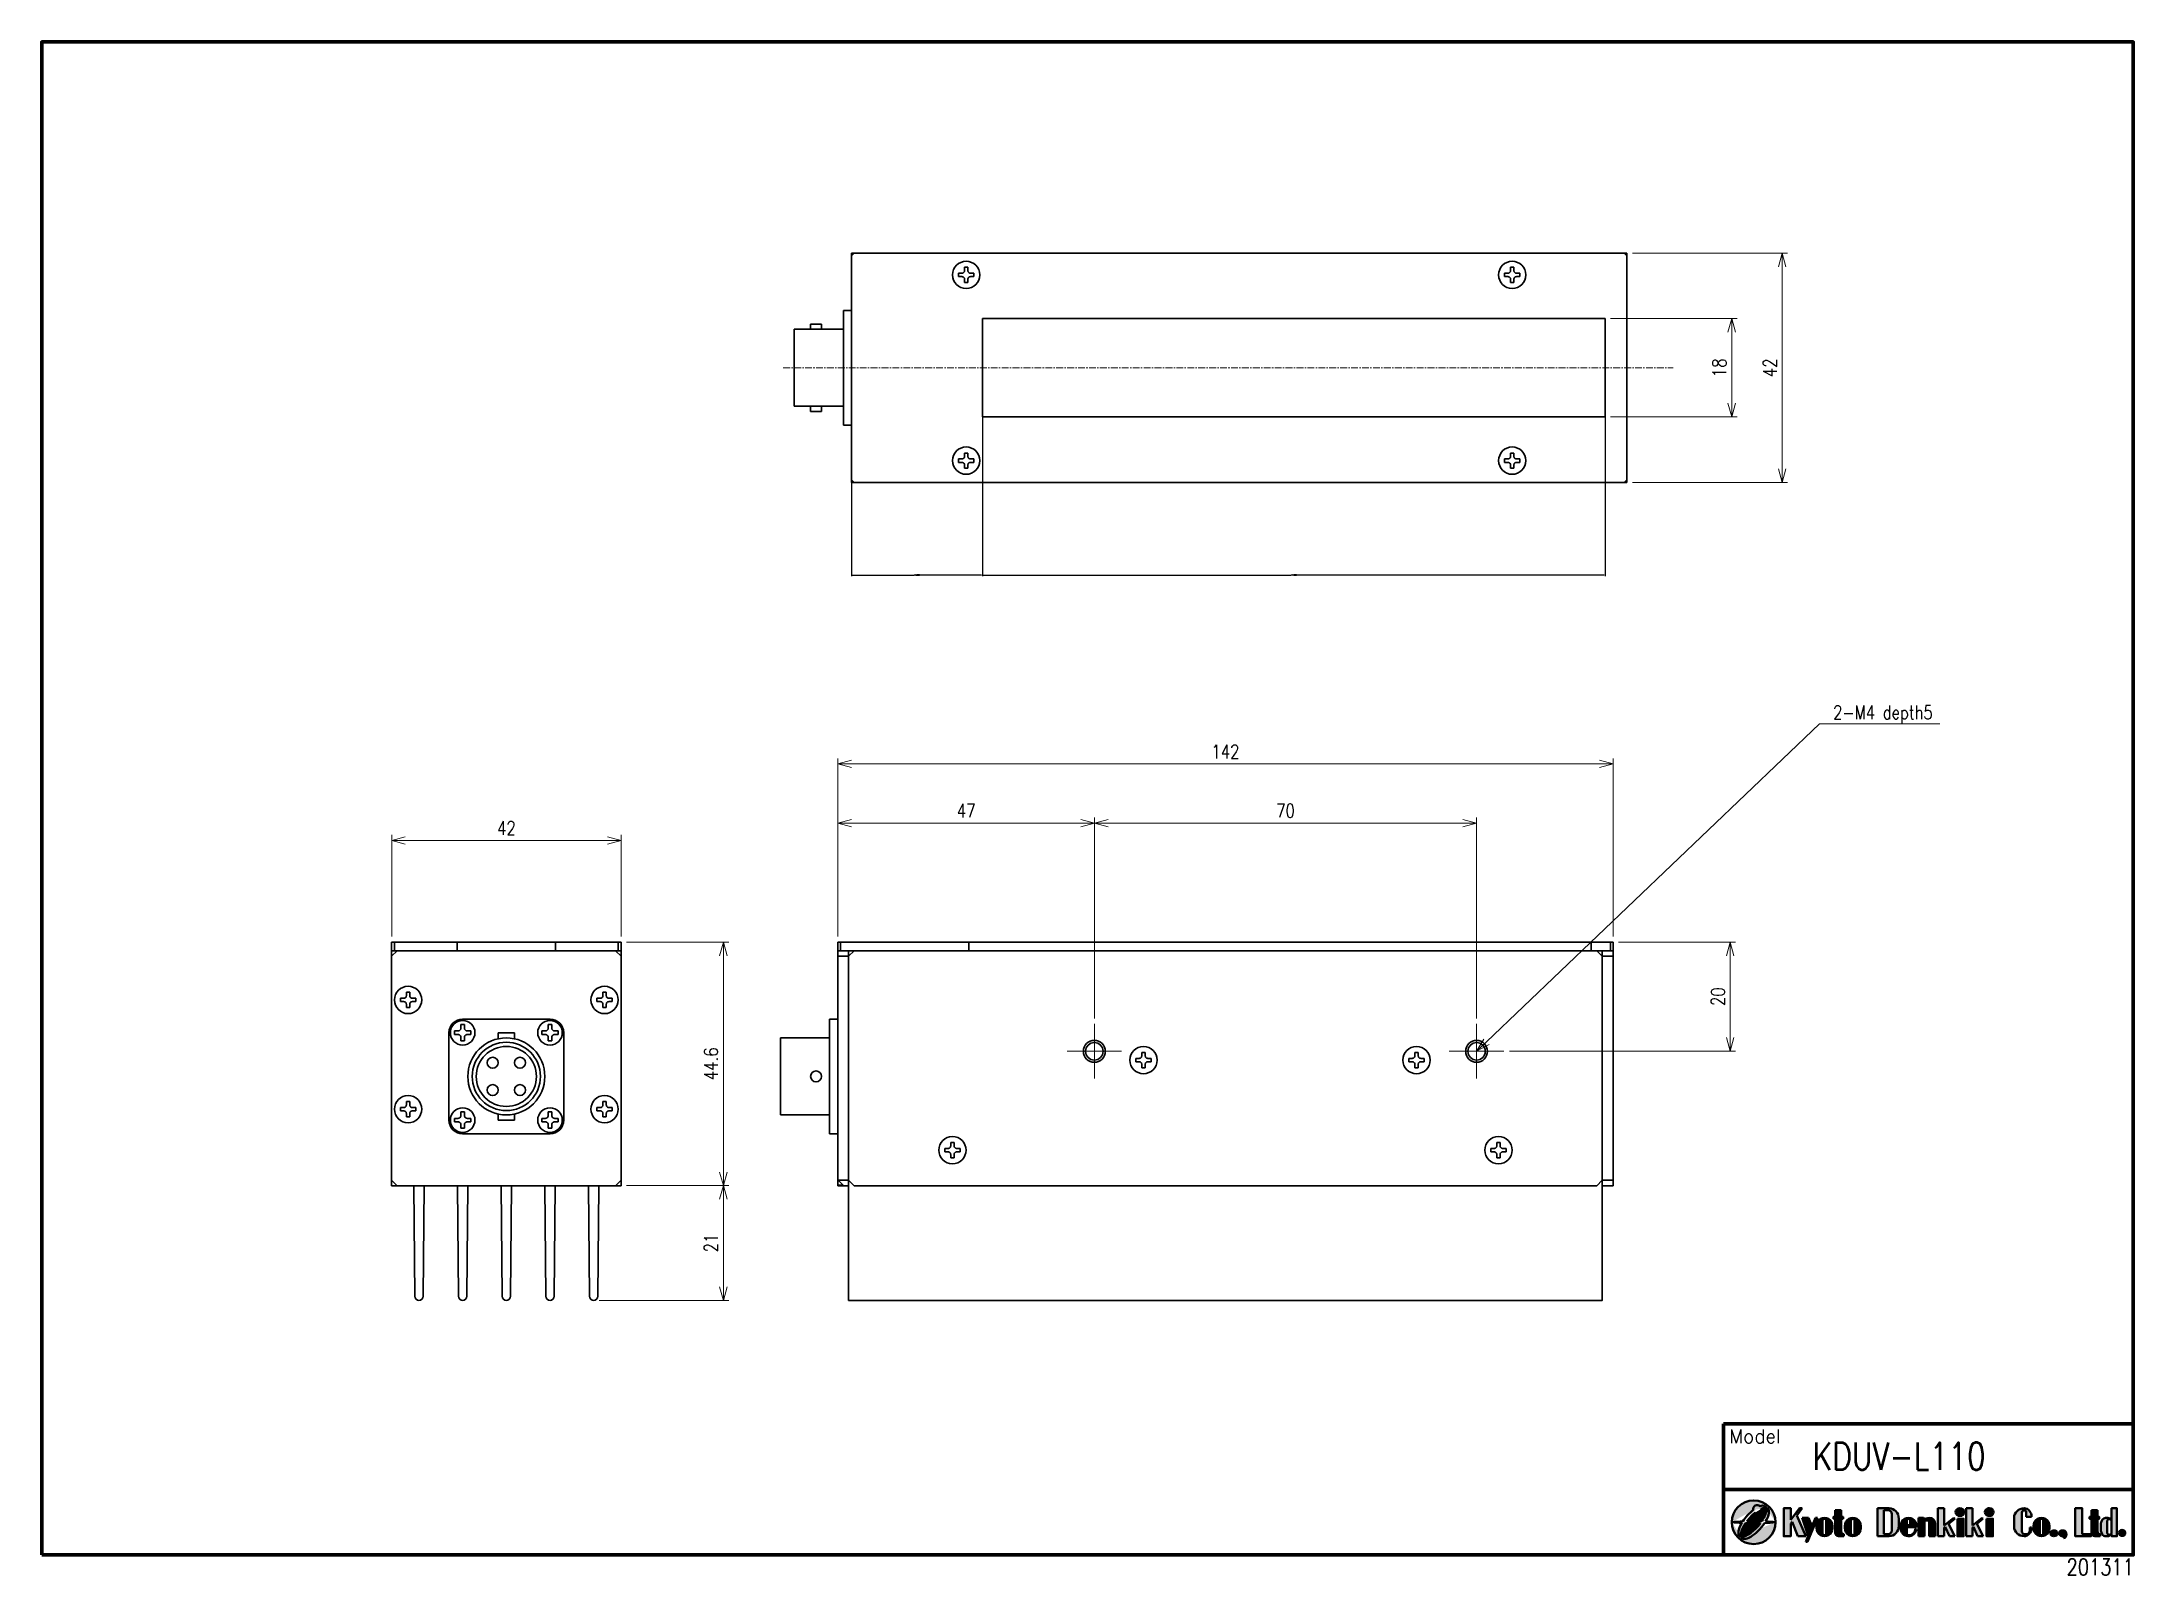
# Model space of a CAD drawing. Header units: millimetres. Extents: x 4 to 387, y 0 to 281.
import ezdxf

# ---------------------------------------------------------------- set-up
doc = ezdxf.new("R2010")
doc.units = ezdxf.units.MM
for name, pattern in [('C6CONTINUOUS', [0]), ('C6DOT', [16, 8, -8]), ('CENTER', [2, 1.25, -0.25, 0.25, -0.25])]:
    doc.linetypes.add(name, pattern=pattern)
doc.layers.get('0').update_dxf_attribs({"lineweight": 30})
doc.layers.get('Defpoints').update_dxf_attribs({"lineweight": 9})
for name, color, linetype, lineweight in [('0 @ 1', 7, 'Continuous', 30), ('2KD_寸法１', 7, 'Continuous', 15), ('AUX', 7, 'Continuous', 40)]:
    doc.layers.add(name, color=color, linetype=linetype, lineweight=lineweight)
doc.styles.get("Standard").update_dxf_attribs({"font": 'simplex.shx', "width": 0.8, "bigfont": 'extfont.shx'})
doc.dimstyles.new('KD-STD', dxfattribs={"dimscale": 0, "dimtxt": 2.5, "dimasz": 2.5, "dimexe": 1, "dimexo": 1, "dimgap": 1, "dimtad": 1, "dimdsep": 46, "dimtxsty": 'Standard', "dimblk": 'OPEN30', "dimcen": 0, "dimadec": 0, "dimazin": 0, "dimtfac": 1, "dimtmove": 0, "dimatfit": 3, "dimldrblk": 'OPEN30', "dimfxl": 1, "dimtfill": 1, "dimtolj": 1, "dimtzin": 0, "dimlwd": 15, "dimlwe": 15, "dimarcsym": 0})
doc.dimstyles.get("Standard").update_dxf_attribs({"dimtxt": 0.18, "dimasz": 0.18, "dimexe": 0.18, "dimexo": 0.0625, "dimgap": 0.09, "dimtad": 0, "dimtih": 1, "dimtoh": 1, "dimdec": 4, "dimzin": 0, "dimdsep": 46, "dimtxsty": 'Standard', "dimcen": 0.09, "dimadec": 0, "dimazin": 0, "dimtfac": 1, "dimtdec": 4, "dimtofl": 0, "dimtmove": 0, "dimatfit": 3, "dimfxl": 1, "dimtolj": 1, "dimtzin": 0, "dimarcsym": 0})

msp = doc.modelspace()

# ---------------------------------------------------------------- texts
at = {"layer": '0 @ 1'}
for s, insert, char_height, attachment_point in [('KDUV-L110', (328.27472, 19.5833), 5, 7), ('201311', (374.79863, 3.3084), 3, 1)]:
    msp.add_mtext(s, dxfattribs=dict(at, insert=insert, char_height=char_height, attachment_point=attachment_point))
at = {"layer": '2KD_寸法１', "width": 0.8}
msp.add_text('2-M4 depth5', height=2.5, dxfattribs=at).set_placement((332.03203, 156.9913))
at = {"layer": 'AUX', "lineweight": 20}
msp.add_text('Model', height=2.5, dxfattribs=at).set_placement((313, 24.5))

# ---------------------------------------------------------------- blocks, each defined once
blk = doc.blocks.new('A$C58A435ED')
h = blk.add_hatch(color=256)
edge = h.paths.add_edge_path()
edge.add_ellipse((3.77, 4.2), major_axis=(2.36, 2.72), ratio=0.381944, start_angle=36.9142, end_angle=132.4984, ccw=False)
edge.add_arc((4.65, 6.4), 0.75, 47.7163, 192.9195, ccw=False)
edge.add_ellipse((3.77, 4.2), major_axis=(2.36, 2.72), ratio=0.381944, start_angle=355.1193, end_angle=374.4019, ccw=False)
edge.add_ellipse((4.23, 3.8), major_axis=(2.36, 2.72), ratio=0.381944, start_angle=320.8704, end_angle=364.8807, ccw=False)
edge.add_arc((4, -35.9), 40.1, 84.2752, 86.8987, ccw=False)
edge.add_arc((4, 4), 4, 0, 180)
edge.add_arc((4, -35.9), 40.1, 92.8389, 95.7248, ccw=False)
h = blk.add_hatch(color=256)
edge = h.paths.add_edge_path()
edge.add_arc((4, 4), 4, 180, 360)
edge.add_arc((4, 43.9), 40.1, 272.8389, 275.7248, ccw=False)
edge.add_ellipse((4.23, 3.8), major_axis=(2.36, 2.72), ratio=0.381944, start_angle=175.1193, end_angle=312.4984, ccw=False)
edge.add_ellipse((3.77, 4.2), major_axis=(2.36, 2.72), ratio=0.381944, start_angle=140.8704, end_angle=184.8807, ccw=False)
edge.add_arc((4, 43.9), 40.1, 264.2752, 266.8987, ccw=False)
h = blk.add_hatch(color=256)
edge = h.paths.add_edge_path(flags=17)
edge.add_ellipse((4.23, 3.8), major_axis=(2.36, 2.72), ratio=0.381944, start_angle=130.1847, end_angle=175.1193)
edge.add_ellipse((3.77, 4.2), major_axis=(2.36, 2.72), ratio=0.381944, start_angle=184.8807, end_angle=296.5044)
edge.add_arc((4, 43.9), 40.1, 267.8758, 271.7647, ccw=False)
h = blk.add_hatch(color=256)
edge = h.paths.add_edge_path(flags=17)
edge.add_ellipse((3.77, 4.2), major_axis=(2.36, 2.72), ratio=0.381944, start_angle=310.1847, end_angle=355.1193)
edge.add_ellipse((4.23, 3.8), major_axis=(2.36, 2.72), ratio=0.381944, start_angle=364.8807, end_angle=376.9173)
edge.add_arc((4.65, 6.44), 0.783, -118.932, 3.6503, ccw=False)
edge.add_ellipse((4.23, 3.8), major_axis=(2.36, 2.72), ratio=0.381944, start_angle=39.809, end_angle=116.5044)
edge.add_arc((4, -35.9), 40.1, 87.8758, 91.7647, ccw=False)
blk.add_circle((4, 4), 4)
for centre, radius, start, end in [((4, -35.9), 40.1, 92.8389, 95.7248), ((4, 43.9), 40.1, 264.2752, 266.8987), ((4, -35.9), 40.1, 87.8758, 91.7647), ((4.65, 6.4), 0.75, 46.1932, 192.9195), ((4.65, 6.44), 0.783, 241.068, 3.6503), ((4, 43.9), 40.1, 272.8389, 275.7248), ((4, -35.9), 40.1, 84.2752, 86.8987), ((4, 43.9), 40.1, 267.8758, 271.7647)]:
    blk.add_arc(centre, radius, start, end)
for centre, start_param, end_param in [((3.77, 4.2), 2.009737, 4.900602), ((4.23, 3.8), 1.88285, 5.049036), ((3.77, 4.2), 1.10042, 1.907443), ((4.23, 3.8), 1.14108, 1.759009), ((3.77, 4.2), 5.024443, 6.875096), ((4.23, 3.8), 5.15133, 6.96942)]:
    blk.add_ellipse(centre, major_axis=(2.36, 2.72), ratio=0.381944, start_param=start_param, end_param=end_param)
blk = doc.blocks.new('A$C7F8063EA')
for points in [[(2.4, 4.83), (3.41, 6.17), (2.92, 6.17), (1.29, 4.05), (1.29, 6.17), (0, 6.17), (0, 1.05), (1.29, 1.05), (1.29, 3.36), (1.53, 3.67), (2.59, 1.06), (4.06, 1.06)], [(4.51, 1.13), (4.06, 0), (4.38, 0), (6.17, 4.41), (5.84, 4.41), (5.18, 2.79), (4.54, 4.41), (3.4, 4.41)], [(28.23, 6.17), (28.23, 1.05), (29.37, 1.05), (29.37, 2.64), (29.54, 2.79), (30.34, 1.05), (31.32, 1.05), (30.2, 3.32), (31.31, 4.23), (31.15, 4.41), (29.37, 3), (29.37, 6.17)], [(31.8, 4.23), (31.8, 1.05), (32.94, 1.05), (32.94, 4.23)], [(33.42, 6.17), (33.42, 1.05), (34.55, 1.05), (34.55, 2.64), (34.73, 2.79), (35.52, 1.05), (36.5, 1.05), (35.38, 3.32), (36.49, 4.23), (36.33, 4.41), (34.55, 3), (34.55, 6.17)], [(37.16, 4.23), (37.16, 1.05), (38.3, 1.05), (38.3, 4.23)], [(53.38, 6.17), (53.38, 1.05), (54.68, 1.05), (56.3, 1.05), (56.3, 1.41), (54.68, 1.41), (54.68, 6.17)]]:
    blk.add_hatch(color=256).paths.add_polyline_path(points)
h = blk.add_hatch(color=256)
h.paths.add_polyline_path([(6, 2.5, 0.993056), (8.92, 2.5), (8.92, 2.93, 1.006911), (6, 2.95)])
h.paths.add_polyline_path([(7.13, 3.91, -1.045169), (7.78, 3.88), (7.78, 1.59, -1.045169), (7.13, 1.56)], flags=16)
h = blk.add_hatch(color=256)
edge = h.paths.add_edge_path()
edge.add_line((9.41, 4.23), (9.41, 1.76))
edge.add_ellipse((10.05, 1.76), major_axis=(0, 0.709), ratio=0.902288, start_angle=90, end_angle=180)
edge.add_line((10.05, 1.05), (11.03, 1.05))
edge.add_line((11.03, 1.05), (11.03, 1.41))
edge.add_ellipse((11.03, 1.94), major_axis=(0, -0.528), ratio=0.918034, start_angle=270, end_angle=360, ccw=False)
edge.add_line((10.54, 1.94), (10.54, 4.23))
edge.add_line((10.54, 4.23), (10.87, 4.23))
edge.add_line((10.87, 4.23), (10.87, 4.59))
edge.add_line((10.87, 4.59), (10.54, 4.59))
edge.add_line((10.54, 4.59), (10.54, 5.81))
edge.add_line((10.54, 5.81), (9.41, 5.81))
edge.add_line((9.41, 5.81), (9.41, 4.59))
edge.add_line((9.41, 4.59), (9.09, 4.59))
edge.add_line((9.09, 4.59), (9.09, 4.23))
edge.add_line((9.09, 4.23), (9.41, 4.23))
h = blk.add_hatch(color=256)
h.paths.add_polyline_path([(12.66, 4.41), (12.64, 4.41, 0.412198), (11.19, 2.95), (11.19, 2.5, 0.993056), (14.11, 2.5), (14.11, 2.93, 0.416232)])
h.paths.add_polyline_path([(12.32, 3.91, -1.045169), (12.97, 3.88), (12.97, 1.59, -1.045169), (12.32, 1.56)], flags=16)
h = blk.add_hatch(color=256)
edge = h.paths.add_edge_path()
edge.add_line((17.2, 1.05), (19.3, 1.05))
edge.add_ellipse((19.3, 2.97), major_axis=(0, -1.92), ratio=0.930559, start_angle=0, end_angle=90)
edge.add_line((21.09, 2.97), (21.09, 4.25))
edge.add_ellipse((19.3, 4.25), major_axis=(0, 1.92), ratio=0.930559, start_angle=270, end_angle=360)
edge.add_line((19.3, 6.17), (17.2, 6.17))
edge.add_line((17.2, 6.17), (17.2, 1.05))
edge = h.paths.add_edge_path(flags=16)
edge.add_line((18.33, 5.81), (19.14, 5.81))
edge.add_ellipse((19.14, 5.11), major_axis=(0, 0.7), ratio=0.929746, start_angle=270, end_angle=359.8389, ccw=False)
edge.add_line((19.79, 5.11), (19.79, 2.11))
edge.add_ellipse((19.14, 2.11), major_axis=(0, -0.7), ratio=0.929746, start_angle=0.1611, end_angle=90, ccw=False)
edge.add_line((19.14, 1.41), (18.33, 1.41))
edge.add_line((18.33, 1.41), (18.33, 5.81))
h = blk.add_hatch(color=256)
edge = h.paths.add_edge_path()
edge.add_line((22.88, 4.41), (22.86, 4.41))
edge.add_arc((22.87, 2.95), 1.46, 90.3946, 180)
edge.add_line((21.41, 2.95), (21.41, 2.51))
edge.add_arc((22.87, 2.51), 1.46, 180.2595, 269.3397)
edge.add_line((22.85, 1.05), (22.89, 1.05))
edge.add_arc((22.87, 2.51), 1.46, 270.6603, 354.2194)
edge.add_line((24.33, 2.37), (24.08, 2.37))
edge.add_ellipse((22.88, 2.37), major_axis=(-1.2, 0), ratio=0.941657, start_angle=90.1774, end_angle=180, ccw=False)
edge.add_arc((22.86, 1.56), 0.325, 180, 276.5641, ccw=False)
edge.add_line((22.54, 1.56), (22.54, 2.73))
edge.add_line((22.54, 2.73), (24.33, 2.73))
edge.add_line((24.33, 2.73), (24.33, 2.93))
edge.add_arc((22.87, 2.95), 1.46, 359.2107, 449.6054)
h.paths.add_polyline_path([(22.54, 3.09), (22.54, 3.91, -1.045169), (23.19, 3.88), (23.19, 3.09)], flags=16)
h = blk.add_hatch(color=256)
edge = h.paths.add_edge_path()
edge.add_line((24.67, 4.41), (24.67, 1.05))
edge.add_line((24.67, 1.05), (25.79, 1.05))
edge.add_line((25.79, 1.05), (25.79, 3.72))
edge.add_ellipse((26.22, 3.72), major_axis=(0.377, 0.217), ratio=0.907884, start_angle=60.0645, end_angle=150.0645, ccw=False)
edge.add_ellipse((26.22, 3.72), major_axis=(0, 0.404), ratio=0.965673, start_angle=270, end_angle=360, ccw=False)
edge.add_line((26.61, 3.72), (26.61, 1.05))
edge.add_line((26.61, 1.05), (27.74, 1.05))
edge.add_line((27.74, 1.05), (27.74, 3.36))
edge.add_ellipse((26.77, 3.36), major_axis=(0, 1.05), ratio=0.925613, start_angle=270, end_angle=360)
edge.add_ellipse((26.77, 4.02), major_axis=(-0.975, 0), ratio=0.402759, start_angle=270, end_angle=360)
edge.add_line((25.79, 4.02), (25.79, 4.23))
edge.add_line((25.79, 4.23), (25.63, 4.41))
edge.add_line((25.63, 4.41), (24.67, 4.41))
h = blk.add_hatch(color=256)
edge = h.paths.add_edge_path()
edge.add_ellipse((32.28, 5.46), major_axis=(-0.803, 0), ratio=0.880683, start_angle=0, end_angle=360)
h = blk.add_hatch(color=256)
edge = h.paths.add_edge_path()
edge.add_ellipse((37.64, 5.46), major_axis=(-0.803, 0), ratio=0.880683, start_angle=0, end_angle=360)
h = blk.add_hatch(color=256)
edge = h.paths.add_edge_path()
edge.add_arc((44.03, 5.39), 0.402, 0, 180, ccw=False)
edge.add_line((44.43, 5.39), (44.43, 4.59))
edge.add_line((44.43, 4.59), (45.4, 4.59))
edge.add_ellipse((44.03, 4.59), major_axis=(0, 1.59), ratio=0.861671, start_angle=270, end_angle=360)
edge.add_ellipse((44.03, 4.4), major_axis=(-1.84, 0), ratio=0.958258, start_angle=270, end_angle=360)
edge.add_line((42.19, 4.4), (42.19, 2.82))
edge.add_ellipse((44.03, 2.82), major_axis=(-1.84, 0), ratio=0.958258, start_angle=0, end_angle=90)
edge.add_ellipse((44.03, 2.64), major_axis=(0, -1.59), ratio=0.859541, start_angle=0, end_angle=90)
edge.add_line((45.4, 2.64), (45.08, 2.64))
edge.add_line((45.08, 2.64), (45.08, 2.1))
edge.add_ellipse((44.45, 2.1), major_axis=(0, -0.689), ratio=0.905354, start_angle=0, end_angle=90, ccw=False)
edge.add_line((44.45, 1.41), (44.13, 1.41))
edge.add_ellipse((44.13, 1.93), major_axis=(0, 0.516), ratio=0.975773, start_angle=90, end_angle=180, ccw=False)
edge.add_line((43.63, 1.93), (43.63, 5.39))
h = blk.add_hatch(color=256)
h.paths.add_polyline_path([(45.75, 2.5, 0.409357), (47.19, 1.05), (47.22, 1.05, 0.409404), (48.66, 2.5), (48.66, 2.93, 1.006911), (45.75, 2.95)])
h.paths.add_polyline_path([(46.88, 3.91, -1), (47.53, 3.91), (47.53, 1.56, -1), (46.88, 1.56)], flags=16)
h = blk.add_hatch(color=256)
edge = h.paths.add_edge_path()
edge.add_line((56.02, 4.23), (56.34, 4.23))
edge.add_line((56.34, 4.23), (56.34, 1.76))
edge.add_ellipse((56.98, 1.76), major_axis=(0, 0.709), ratio=0.902288, start_angle=90, end_angle=180)
edge.add_line((56.98, 1.05), (57.95, 1.05))
edge.add_line((57.95, 1.05), (57.95, 1.41))
edge.add_ellipse((57.95, 1.94), major_axis=(0, -0.528), ratio=0.918034, start_angle=270, end_angle=360, ccw=False)
edge.add_line((57.47, 1.94), (57.47, 4.23))
edge.add_line((57.47, 4.23), (57.79, 4.23))
edge.add_line((57.79, 4.23), (57.79, 4.59))
edge.add_line((57.79, 4.59), (57.47, 4.59))
edge.add_line((57.47, 4.59), (57.47, 5.81))
edge.add_line((57.47, 5.81), (56.34, 5.81))
edge.add_line((56.34, 5.81), (56.34, 4.59))
edge.add_line((56.34, 4.59), (56.02, 4.59))
edge.add_line((56.02, 4.59), (56.02, 4.23))
h = blk.add_hatch(color=256)
edge = h.paths.add_edge_path()
edge.add_line((61.01, 6.17), (60.04, 6.17))
edge.add_line((60.04, 6.17), (60.04, 3.97))
edge.add_ellipse((59.37, 3.15), major_axis=(0, -1.25), ratio=0.700546, start_angle=140.5626, end_angle=180)
edge.add_line((59.37, 4.41), (58.96, 4.41))
edge.add_ellipse((58.96, 3.15), major_axis=(0, -1.25), ratio=0.700546, start_angle=180, end_angle=270)
edge.add_line((58.08, 3.15), (58.08, 2.3))
edge.add_ellipse((58.96, 2.3), major_axis=(0, 1.25), ratio=0.700546, start_angle=90, end_angle=180)
edge.add_line((58.96, 1.05), (59.37, 1.05))
edge.add_ellipse((59.37, 2.3), major_axis=(0, 1.25), ratio=0.700546, start_angle=180, end_angle=219.4374)
edge.add_line((60.04, 1.49), (60.04, 1.05))
edge.add_line((60.04, 1.05), (61.01, 1.05))
edge.add_line((61.01, 1.05), (61.01, 6.17))
h.paths.add_polyline_path([(60.04, 1.74, -1), (59.22, 1.74), (59.22, 3.76, -1), (60.04, 3.76)], flags=16)
h = blk.add_hatch(color=256)
edge = h.paths.add_edge_path()
edge.add_ellipse((49.48, 1.58), major_axis=(-0.65, 0), ratio=0.820872, start_angle=0, end_angle=360)
h = blk.add_hatch(color=256)
edge = h.paths.add_edge_path()
edge.add_ellipse((51.1, 1.58), major_axis=(-0.65, 0), ratio=0.820872, start_angle=178.569, end_angle=477.5428)
edge.add_ellipse((51.26, 1.1), major_axis=(0, -0.409), ratio=0.251102, start_angle=0, end_angle=84.6433, ccw=False)
edge.add_ellipse((51.26, 1.41), major_axis=(0, -0.72), ratio=0.731271, start_angle=0, end_angle=90)
edge.add_ellipse((51.7, 1.41), major_axis=(0, 0.202), ratio=0.432391, start_angle=270, end_angle=339.5604)
edge.add_ellipse((51.7, 1.41), major_axis=(0, 0.202), ratio=0.432391, start_angle=339.5604, end_angle=340.2548, ccw=False)
h = blk.add_hatch(color=256)
edge = h.paths.add_edge_path()
edge.add_ellipse((61.97, 1.65), major_axis=(-0.582, 0), ratio=0.959913, start_angle=0, end_angle=360)
for p, q in [((0, 6.17), (1.29, 6.17)), ((2.92, 6.17), (1.29, 4.05)), ((3.41, 6.17), (2.4, 4.83)), ((4.06, 1.06), (2.4, 4.83)), ((2.92, 6.17), (3.41, 6.17)), ((3.4, 4.41), (4.51, 1.13)), ((3.4, 4.41), (4.54, 4.41)), ((3.4, 4.41), (4.54, 4.41)), ((4.38, 0), (6.17, 4.41)), ((4.54, 4.41), (5.19, 2.78)), ((5.18, 2.79), (5.84, 4.41)), ((5.84, 4.41), (6.17, 4.41)), ((9.09, 4.59), (9.09, 4.23)), ((9.09, 4.59), (9.09, 4.23)), ((9.09, 4.23), (9.41, 4.23)), ((9.09, 4.23), (9.41, 4.23)), ((9.41, 5.81), (10.54, 5.81)), ((9.41, 5.81), (9.41, 4.59)), ((9.41, 4.23), (9.41, 1.76)), ((10.54, 5.81), (10.54, 4.59)), ((10.54, 4.23), (10.87, 4.23)), ((10.54, 4.23), (10.87, 4.23)), ((10.54, 4.23), (10.54, 1.94)), ((12.64, 4.41), (12.66, 4.41)), ((17.2, 6.17), (19.3, 6.17)), ((17.2, 1.05), (17.2, 6.17)), ((17.2, 1.05), (17.2, 6.17)), ((17.2, 6.17), (19.3, 6.17)), ((18.33, 5.81), (18.33, 1.41)), ((18.33, 1.41), (18.33, 5.81)), ((18.33, 5.81), (19.14, 5.81)), ((19.79, 5.11), (19.79, 2.11)), ((21.09, 4.25), (21.09, 2.97)), ((22.86, 4.41), (22.88, 4.41)), ((24.67, 4.41), (25.63, 4.41)), ((24.67, 1.05), (24.67, 4.41)), ((24.67, 4.41), (25.63, 4.41)), ((24.67, 4.41), (25.63, 4.41)), ((24.67, 1.05), (24.67, 4.41)), ((24.67, 4.41), (25.63, 4.41)), ((25.79, 4.23), (25.63, 4.41)), ((25.79, 4.23), (25.63, 4.41)), ((25.79, 4.02), (25.79, 4.23)), ((25.79, 4.02), (25.79, 4.23)), ((25.79, 4.23), (25.79, 4.02)), ((28.23, 6.17), (29.37, 6.17)), ((28.23, 6.17), (28.23, 1.05)), ((29.37, 6.17), (28.23, 6.17)), ((29.37, 3), (29.37, 6.17)), ((31.15, 4.41), (29.37, 3)), ((31.31, 4.23), (30.2, 3.32)), ((31.15, 4.41), (31.31, 4.23)), ((33.42, 6.17), (34.55, 6.17)), ((33.42, 6.17), (33.42, 1.05)), ((34.55, 6.17), (33.42, 6.17)), ((34.55, 3), (34.55, 6.17)), ((36.34, 4.41), (34.55, 3)), ((36.49, 4.23), (35.38, 3.32)), ((36.33, 4.41), (36.49, 4.23)), ((37.46, 6.17), (37.64, 6.17)), ((37.46, 6.15), (37.46, 6.17)), ((37.46, 4.76), (37.46, 4.77)), ((42.19, 4.4), (42.19, 4.41)), ((42.19, 4.4), (42.19, 2.82)), ((43.63, 5.39), (43.63, 1.93)), ((43.63, 5.39), (43.63, 1.93)), ((44.43, 4.59), (44.43, 5.39)), ((44.43, 4.59), (44.43, 5.39)), ((45.4, 4.59), (44.43, 4.59)), ((44.43, 4.59), (45.4, 4.59)), ((53.38, 6.17), (54.68, 6.17)), ((56.02, 4.59), (56.02, 4.23)), ((56.02, 4.59), (56.02, 4.23)), ((56.02, 4.23), (56.34, 4.23)), ((56.02, 4.23), (56.34, 4.23)), ((56.34, 5.81), (57.47, 5.81)), ((56.34, 5.81), (56.34, 4.59)), ((56.34, 4.23), (56.34, 1.76)), ((57.47, 5.81), (57.47, 4.59)), ((57.47, 4.23), (57.79, 4.23)), ((57.47, 4.23), (57.79, 4.23)), ((57.47, 4.23), (57.47, 1.94)), ((59.37, 4.41), (58.96, 4.41)), ((60.04, 6.17), (61.01, 6.17)), ((60.04, 6.17), (61.01, 6.17)), ((0, 1.05), (1.29, 1.05)), ((1.53, 3.67), (1.29, 3.36)), ((2.59, 1.06), (1.53, 3.67)), ((4.06, 1.06), (2.59, 1.06)), ((4.06, 0), (4.51, 1.13)), ((4.06, 0), (4.38, 0)), ((6, 2.95), (6, 2.52)), ((8.92, 2.93), (8.92, 2.5)), ((10.05, 1.05), (11.03, 1.05)), ((11.03, 1.05), (10.05, 1.05)), ((11.03, 1.41), (11.03, 1.05)), ((11.03, 1.41), (11.03, 1.05)), ((11.03, 1.05), (11.03, 1.05)), ((11.19, 2.95), (11.19, 2.52)), ((12.66, 1.05), (12.66, 1.05)), ((14.11, 2.93), (14.11, 2.5)), ((17.2, 1.05), (19.3, 1.05)), ((17.2, 1.05), (19.3, 1.05)), ((18.33, 1.41), (19.14, 1.41)), ((21.41, 2.95), (21.41, 2.52)), ((22.54, 3.09), (23.19, 3.09)), ((22.54, 2.73), (24.33, 2.73)), ((22.85, 1.05), (22.89, 1.05)), ((22.88, 1.05), (22.88, 1.05)), ((24.08, 2.37), (24.33, 2.37)), ((24.33, 2.93), (24.33, 2.73)), ((24.67, 1.05), (25.79, 1.05)), ((24.67, 1.05), (25.79, 1.05)), ((25.79, 1.05), (25.79, 3.72)), ((25.79, 1.05), (25.79, 3.72)), ((26.61, 1.05), (26.61, 3.72)), ((26.61, 1.05), (26.61, 3.72)), ((26.61, 1.05), (27.74, 1.05)), ((26.61, 1.05), (27.74, 1.05)), ((27.74, 1.05), (27.74, 3.36)), ((27.74, 1.05), (27.74, 3.36)), ((28.23, 1.05), (29.37, 1.05)), ((28.23, 1.05), (29.37, 1.05)), ((29.54, 2.79), (29.37, 2.64)), ((29.37, 1.05), (29.37, 2.64)), ((30.34, 1.05), (29.54, 2.79)), ((31.32, 1.05), (30.2, 3.32)), ((30.34, 1.05), (31.32, 1.05)), ((31.8, 1.05), (32.94, 1.05)), ((33.42, 1.05), (34.55, 1.05)), ((33.42, 1.05), (34.55, 1.05)), ((34.73, 2.79), (34.55, 2.64)), ((34.55, 1.05), (34.55, 2.64)), ((35.52, 1.05), (34.73, 2.79)), ((36.5, 1.05), (35.38, 3.32)), ((35.52, 1.05), (36.5, 1.05)), ((37.16, 1.05), (38.3, 1.05)), ((44.13, 1.41), (44.45, 1.41)), ((44.13, 1.41), (44.45, 1.41)), ((45.4, 2.64), (45.08, 2.64)), ((45.08, 2.64), (45.08, 2.1)), ((45.4, 2.64), (45.08, 2.64)), ((45.08, 2.64), (45.08, 2.1)), ((45.75, 2.95), (45.75, 2.52)), ((47.19, 1.05), (47.22, 1.05)), ((48.66, 2.93), (48.66, 2.5)), ((51.75, 1.57), (51.75, 1.57)), ((53.38, 1.05), (56.3, 1.05)), ((54.68, 1.41), (54.68, 2.01)), ((57.95, 1.05), (56.98, 1.05)), ((57.95, 1.41), (57.95, 1.05)), ((57.95, 1.41), (57.95, 1.05)), ((57.95, 1.05), (57.95, 1.41)), ((58.08, 3.15), (58.08, 2.38)), ((58.08, 3.15), (58.08, 2.3)), ((58.96, 1.05), (59.37, 1.05)), ((59.22, 3.76), (59.22, 1.74)), ((59.22, 3.76), (59.22, 1.74)), ((61.01, 1.05), (61.01, 1.97)), ((61.01, 1.05), (61.01, 1.97)), ((61.97, 2.22), (61.97, 2.21)), ((61.97, 1.1), (61.97, 1.09)), ((62.55, 1.66), (62.56, 1.66))]:
    blk.add_line(p, q)
for points in [[(1.29, 3.36), (1.29, 1.05), (0, 1.05), (0, 6.17), (1.29, 6.17), (1.29, 4.05)], [(7.13, 3.91), (7.13, 1.56)], [(7.78, 1.53), (7.78, 3.93)], [(9.09, 4.23), (9.09, 4.59), (9.41, 4.59)], [(9.09, 4.23), (9.09, 4.59), (9.41, 4.59)], [(10.54, 4.59), (10.87, 4.59), (10.87, 4.23)], [(10.54, 4.59), (10.87, 4.59), (10.87, 4.23)], [(12.32, 3.91), (12.32, 1.56)], [(12.97, 1.53), (12.97, 3.93)], [(22.54, 3.91), (22.54, 3.09)], [(23.19, 3.09), (23.19, 3.93)], [(46.88, 3.91), (46.88, 1.56)], [(47.53, 3.91), (47.53, 1.56)], [(54.68, 1.05), (53.38, 1.05), (53.38, 6.17), (54.68, 6.17), (54.68, 1.41)], [(56.34, 4.23), (56.02, 4.23), (56.02, 4.59), (56.34, 4.59)], [(56.34, 4.23), (56.02, 4.23), (56.02, 4.59), (56.34, 4.59)], [(57.47, 4.59), (57.79, 4.59), (57.79, 4.23), (57.47, 4.23)], [(57.47, 4.59), (57.79, 4.59), (57.79, 4.23), (57.47, 4.23)], [(60.04, 3.97), (60.04, 6.17), (61.01, 6.17), (61.01, 1.05), (60.04, 1.05), (60.04, 1.49)], [(60.04, 3.97), (60.04, 6.17), (61.01, 6.17), (61.01, 1.05), (60.04, 1.05), (60.04, 1.49)], [(22.54, 2.73), (22.54, 1.56)], [(54.68, 1.05), (56.3, 1.05), (56.3, 1.41), (54.68, 1.41)], [(60.04, 1.74), (60.04, 3.76)], [(60.04, 1.74), (60.04, 3.76)]]:
    blk.add_lwpolyline(points)
for points in [[(31.8, 4.23), (32.94, 4.23), (32.94, 1.05), (31.8, 1.05)], [(37.16, 4.23), (38.3, 4.23), (38.3, 1.05), (37.16, 1.05)]]:
    blk.add_lwpolyline(points, close=True)
for centre, radius, start, end in [((7.46, 2.95), 1.46, 359.2107, 180), ((7.46, 3.91), 0.325, 354.9391, 180), ((12.65, 2.95), 1.46, 359.2107, 180), ((12.65, 3.91), 0.325, 354.9391, 180), ((22.87, 2.95), 1.46, 359.2107, 180), ((22.86, 3.91), 0.325, 354.9391, 180), ((44.03, 5.39), 0.402, 0, 180), ((47.2, 2.95), 1.46, 359.2107, 180), ((47.2, 3.91), 0.325, 0, 180), ((59.63, 3.76), 0.411, 0, 180), ((7.46, 2.51), 1.46, 179.5961, 359.6054), ((7.46, 1.56), 0.325, 180, 5.0609), ((12.65, 2.51), 1.46, 179.5961, 359.6054), ((12.65, 1.56), 0.325, 180, 5.0609), ((22.87, 2.51), 1.46, 179.7405, 354.2194), ((22.86, 1.56), 0.325, 180, 273.149), ((47.2, 2.51), 1.46, 179.5961, 359.6054), ((47.2, 1.56), 0.325, 180, 360), ((59.63, 1.74), 0.411, 180, 0)]:
    blk.add_arc(centre, radius, start, end)
for centre, major_axis, ratio, start_param, end_param in [((19.14, 5.11), (0, 0.7), 0.929746, 4.712389, 6.280162), ((19.3, 4.25), (0, 1.92), 0.930559, 4.712389, 6.283185), ((26.77, 4.02), (-0.975, 0), 0.402759, 4.712389, 6.283185), ((26.22, 3.72), (0, 0.404), 0.965673, 4.712389, 6.283185), ((26.77, 3.36), (0, 1.05), 0.925613, 4.712389, 6.283185), ((44.03, 4.4), (-1.84, 0), 0.958258, 4.712389, 6.283185), ((44.03, 4.59), (0, 1.59), 0.861671, 4.712389, 6.283185), ((58.96, 3.15), (0, -1.25), 0.700546, 3.141592, 4.712389), ((10.05, 1.76), (0, 0.709), 0.902288, 1.570796, 3.141593), ((11.03, 1.94), (0, -0.528), 0.918034, 4.712389, 6.283185), ((22.88, 2.37), (-1.2, 0), 0.941657, 1.573713, 3.141593), ((44.13, 1.93), (0, 0.516), 0.975773, 1.570796, 3.141593), ((44.03, 2.64), (0, -1.59), 0.859541, 0, 1.570796), ((44.45, 2.1), (0, -0.689), 0.905354, 0, 1.570796), ((51.1, 1.58), (-0.65, 0), 0.820872, 3.11117, 8.258473), ((51.26, 1.41), (0, -0.72), 0.731271, 0, 1.570796), ((51.26, 1.1), (0, -0.409), 0.251102, 0, 1.547256), ((51.7, 1.41), (0, 0.202), 0.432391, 4.712389, 5.59034), ((56.98, 1.76), (0, 0.709), 0.902288, 1.570796, 3.141593), ((57.95, 1.94), (0, -0.528), 0.918034, 4.712389, 6.283185), ((59.37, 2.3), (0, 1.25), 0.700546, 3.141592, 4.006894)]:
    blk.add_ellipse(centre, major_axis=major_axis, ratio=ratio, start_param=start_param, end_param=end_param)
at = {"extrusion": (0, 0, -1)}
for centre, major_axis, ratio, start_param, end_param in [((26.22, 3.72), (0.377, 0.217), 0.907884, 3.706835, 5.194113), ((59.37, 3.15), (0, -1.25), 0.700546, 3.141592, 4.006894), ((19.14, 2.11), (0, -0.7), 0.929746, 4.712389, 6.280162), ((19.3, 2.97), (0, -1.92), 0.930559, 4.712389, 6.283185), ((44.03, 2.82), (-1.84, 0), 0.958258, 4.712389, 6.283185), ((58.96, 2.3), (0, 1.25), 0.700546, 3.141592, 4.712389)]:
    blk.add_ellipse(centre, major_axis=major_axis, ratio=ratio, start_param=start_param, end_param=end_param, dxfattribs=at)
for centre, major_axis, ratio in [((32.28, 5.46), (-0.803, 0), 0.880683), ((37.64, 5.46), (-0.803, 0), 0.880683), ((49.48, 1.58), (-0.65, 0), 0.820872), ((61.97, 1.65), (-0.582, 0), 0.959913)]:
    blk.add_ellipse(centre, major_axis=major_axis, ratio=ratio)
blk = doc.blocks.new('_Open30')
at = {"lineweight": -2}
for p, q in [((-1, 0.27), (0, 0)), ((0, 0), (-1, -0.27)), ((0, 0), (-1, 0))]:
    blk.add_line(p, q, dxfattribs=at)
blk = doc.blocks.new('*D34')
at = {"layer": '2KD_寸法１', "color": 0, "lineweight": 15}
for p, q in [((68.07, 117.21), (68.07, 135.82)), ((70.57, 134.82), (107.57, 134.82)), ((110.07, 117.21), (110.07, 135.82))]:
    blk.add_line(p, q, dxfattribs=at)
at = {"layer": 'Defpoints', "color": 0}
for p in [(110.07, 134.82), (68.07, 116.21), (110.07, 116.21)]:
    blk.add_point(p, dxfattribs=at)
at = {"layer": '2KD_寸法１', "color": 0, "lineweight": 15, "xscale": 2.5, "yscale": 2.5, "zscale": 2.5, "rotation": 180}
blk.add_blockref('_Open30', (68.07, 134.82), dxfattribs=at)
at = {"layer": '2KD_寸法１', "color": 0, "lineweight": 15, "xscale": 2.5, "yscale": 2.5, "zscale": 2.5}
blk.add_blockref('_Open30', (110.07, 134.82), dxfattribs=at)
at = {"layer": '2KD_寸法１', "color": 0, "insert": (89.07, 137.07), "char_height": 2.5, "attachment_point": 5, "bg_fill": 3, "box_fill_scale": 1.1, "bg_fill_color": 9, "bg_fill_true_color": 13158600, "bg_fill_transparency": 4391078}
blk.add_mtext('\\A1;42', dxfattribs=at)
blk = doc.blocks.new('*D35')
at = {"layer": '2KD_寸法１', "color": 0, "lineweight": 15}
for p, q in [((111.07, 116.21), (129.81, 116.21)), ((128.81, 113.71), (128.81, 74.11)), ((111.07, 71.61), (129.81, 71.61))]:
    blk.add_line(p, q, dxfattribs=at)
at = {"layer": 'Defpoints', "color": 0}
for p in [(110.07, 116.21), (110.07, 71.61), (128.81, 71.61)]:
    blk.add_point(p, dxfattribs=at)
at = {"layer": '2KD_寸法１', "color": 0, "lineweight": 15, "xscale": 2.5, "yscale": 2.5, "zscale": 2.5}
for p, rotation in [((128.81, 116.21), 90), ((128.81, 71.61), 270)]:
    blk.add_blockref('_Open30', p, dxfattribs=dict(at, rotation=rotation))
at = {"layer": '2KD_寸法１', "color": 0, "insert": (126.56, 93.91), "char_height": 2.5, "attachment_point": 5, "rotation": 90, "bg_fill": 3, "box_fill_scale": 1.1, "bg_fill_color": 9, "bg_fill_true_color": 13158600, "bg_fill_transparency": 4390918}
blk.add_mtext('\\A1;44.6', dxfattribs=at)
blk = doc.blocks.new('*D36')
at = {"layer": '2KD_寸法１', "color": 0, "lineweight": 15}
for p, q in [((111.07, 71.61), (129.81, 71.61)), ((128.81, 69.11), (128.81, 53.11)), ((106.07, 50.61), (129.81, 50.61))]:
    blk.add_line(p, q, dxfattribs=at)
at = {"layer": 'Defpoints', "color": 0}
for p in [(110.07, 71.61), (105.07, 50.61), (128.81, 50.61)]:
    blk.add_point(p, dxfattribs=at)
at = {"layer": '2KD_寸法１', "color": 0, "lineweight": 15, "xscale": 2.5, "yscale": 2.5, "zscale": 2.5}
for p, rotation in [((128.81, 71.61), 90), ((128.81, 50.61), 270)]:
    blk.add_blockref('_Open30', p, dxfattribs=dict(at, rotation=rotation))
at = {"layer": '2KD_寸法１', "color": 0, "insert": (126.56, 61.11), "char_height": 2.5, "attachment_point": 5, "rotation": 90, "bg_fill": 3, "box_fill_scale": 1.1, "bg_fill_color": 9, "bg_fill_true_color": 13158600, "bg_fill_transparency": 4391034}
blk.add_mtext('\\A1;21', dxfattribs=at)
blk = doc.blocks.new('*D37')
at = {"layer": '2KD_寸法１', "color": 0, "lineweight": 15}
for p, q in [((196.76, 102.21), (196.76, 138.98)), ((264.26, 137.98), (199.26, 137.98)), ((266.76, 102.21), (266.76, 138.98))]:
    blk.add_line(p, q, dxfattribs=at)
at = {"layer": 'Defpoints', "color": 0}
for p in [(196.76, 137.98), (196.76, 101.21), (266.76, 101.21)]:
    blk.add_point(p, dxfattribs=at)
at = {"layer": '2KD_寸法１', "color": 0, "lineweight": 15, "xscale": 2.5, "yscale": 2.5, "zscale": 2.5, "rotation": 180}
blk.add_blockref('_Open30', (196.76, 137.98), dxfattribs=at)
at = {"layer": '2KD_寸法１', "color": 0, "lineweight": 15, "xscale": 2.5, "yscale": 2.5, "zscale": 2.5}
blk.add_blockref('_Open30', (266.76, 137.98), dxfattribs=at)
at = {"layer": '2KD_寸法１', "color": 0, "insert": (231.76, 140.23), "char_height": 2.5, "attachment_point": 5, "bg_fill": 3, "box_fill_scale": 1.1, "bg_fill_color": 9, "bg_fill_true_color": 13158600, "bg_fill_transparency": 4390970}
blk.add_mtext('\\A1;70', dxfattribs=at)
blk = doc.blocks.new('*D38')
at = {"layer": '2KD_寸法１', "color": 0, "lineweight": 15}
for p, q in [((149.76, 117.21), (149.76, 138.98)), ((194.26, 137.98), (152.26, 137.98)), ((196.76, 102.21), (196.76, 138.98))]:
    blk.add_line(p, q, dxfattribs=at)
at = {"layer": 'Defpoints', "color": 0}
for p in [(149.76, 137.98), (149.76, 116.21), (196.76, 101.21)]:
    blk.add_point(p, dxfattribs=at)
at = {"layer": '2KD_寸法１', "color": 0, "lineweight": 15, "xscale": 2.5, "yscale": 2.5, "zscale": 2.5, "rotation": 180}
blk.add_blockref('_Open30', (149.76, 137.98), dxfattribs=at)
at = {"layer": '2KD_寸法１', "color": 0, "lineweight": 15, "xscale": 2.5, "yscale": 2.5, "zscale": 2.5}
blk.add_blockref('_Open30', (196.76, 137.98), dxfattribs=at)
at = {"layer": '2KD_寸法１', "color": 0, "insert": (173.26, 140.23), "char_height": 2.5, "attachment_point": 5, "bg_fill": 3, "box_fill_scale": 1.1, "bg_fill_color": 9, "bg_fill_true_color": 13158600, "bg_fill_transparency": 4391118}
blk.add_mtext('\\A1;47', dxfattribs=at)
blk = doc.blocks.new('*D39')
at = {"layer": '2KD_寸法１', "color": 0, "lineweight": 15}
for p, q in [((292.76, 116.21), (314.2, 116.21)), ((313.2, 98.71), (313.2, 113.71)), ((272.76, 96.21), (314.2, 96.21))]:
    blk.add_line(p, q, dxfattribs=at)
at = {"layer": 'Defpoints', "color": 0}
for p in [(291.76, 116.21), (313.2, 116.21), (271.76, 96.21)]:
    blk.add_point(p, dxfattribs=at)
at = {"layer": '2KD_寸法１', "color": 0, "lineweight": 15, "xscale": 2.5, "yscale": 2.5, "zscale": 2.5}
for p, rotation in [((313.2, 116.21), 90), ((313.2, 96.21), 270)]:
    blk.add_blockref('_Open30', p, dxfattribs=dict(at, rotation=rotation))
at = {"layer": '2KD_寸法１', "color": 0, "insert": (310.95, 106.21), "char_height": 2.5, "attachment_point": 5, "rotation": 90, "bg_fill": 3, "box_fill_scale": 1.1, "bg_fill_color": 9, "bg_fill_true_color": 13158600, "bg_fill_transparency": 4391022}
blk.add_mtext('\\A1;20', dxfattribs=at)
blk = doc.blocks.new('*D40')
at = {"layer": '2KD_寸法１', "color": 0, "lineweight": 15}
for p, q in [((291.29, 230.33), (314.47, 230.33)), ((313.47, 227.83), (313.47, 214.83)), ((291.29, 212.33), (314.47, 212.33))]:
    blk.add_line(p, q, dxfattribs=at)
at = {"layer": 'Defpoints', "color": 0}
for p in [(290.29, 230.33), (290.29, 212.33), (313.47, 212.33)]:
    blk.add_point(p, dxfattribs=at)
at = {"layer": '2KD_寸法１', "color": 0, "lineweight": 15, "xscale": 2.5, "yscale": 2.5, "zscale": 2.5}
for p, rotation in [((313.47, 230.33), 90), ((313.47, 212.33), 270)]:
    blk.add_blockref('_Open30', p, dxfattribs=dict(at, rotation=rotation))
at = {"layer": '2KD_寸法１', "color": 0, "insert": (311.22, 221.33), "char_height": 2.5, "attachment_point": 5, "rotation": 90, "bg_fill": 3, "box_fill_scale": 1.1, "bg_fill_color": 9, "bg_fill_true_color": 13158600, "bg_fill_transparency": 4390922}
blk.add_mtext('\\A1;18', dxfattribs=at)
blk = doc.blocks.new('*D41')
at = {"layer": '2KD_寸法１', "color": 0, "lineweight": 15}
for p, q in [((295.29, 242.33), (323.72, 242.33)), ((322.72, 239.83), (322.72, 202.83)), ((295.29, 200.33), (323.72, 200.33))]:
    blk.add_line(p, q, dxfattribs=at)
at = {"layer": 'Defpoints', "color": 0}
for p in [(294.29, 242.33), (294.29, 200.33), (322.72, 200.33)]:
    blk.add_point(p, dxfattribs=at)
at = {"layer": '2KD_寸法１', "color": 0, "lineweight": 15, "xscale": 2.5, "yscale": 2.5, "zscale": 2.5}
for p, rotation in [((322.72, 242.33), 90), ((322.72, 200.33), 270)]:
    blk.add_blockref('_Open30', p, dxfattribs=dict(at, rotation=rotation))
at = {"layer": '2KD_寸法１', "color": 0, "insert": (320.47, 221.33), "char_height": 2.5, "attachment_point": 5, "rotation": 90, "bg_fill": 3, "box_fill_scale": 1.1, "bg_fill_color": 9, "bg_fill_true_color": 13158600, "bg_fill_transparency": 4391086}
blk.add_mtext('\\A1;42', dxfattribs=at)
blk = doc.blocks.new('*D42')
at = {"layer": '2KD_寸法１', "color": 0, "lineweight": -2}
for p, q in [((176.29, 212.27), (176.29, 183.21)), ((152.29, 200.27), (152.29, 183.21)), ((152.47, 183.39), (163.77, 183.39)), ((176.11, 183.39), (164.8, 183.39))]:
    blk.add_line(p, q, dxfattribs=at)
at = {"layer": '2KD_寸法１', "color": 0}
for points in [[(152.47, 183.42), (152.47, 183.36), (152.29, 183.39)], [(176.11, 183.42), (176.11, 183.36), (176.29, 183.39)]]:
    blk.add_solid(points, dxfattribs=at)
at = {"layer": 'Defpoints', "color": 0}
for p in [(176.29, 212.33), (152.29, 200.33), (152.29, 183.39)]:
    blk.add_point(p, dxfattribs=at)
at = {"layer": '2KD_寸法１', "color": 0, "insert": (164.29, 183.39), "char_height": 0.18, "attachment_point": 5}
blk.add_mtext('\\A1;24.0000', dxfattribs=at)
blk = doc.blocks.new('*D43')
at = {"layer": '2KD_寸法１', "color": 0, "lineweight": -2}
for p, q in [((176.29, 212.27), (176.29, 183.21)), ((290.29, 212.27), (290.29, 183.21)), ((176.47, 183.39), (232.73, 183.39)), ((290.11, 183.39), (233.84, 183.39))]:
    blk.add_line(p, q, dxfattribs=at)
at = {"layer": '2KD_寸法１', "color": 0}
for points in [[(176.47, 183.42), (176.47, 183.36), (176.29, 183.39)], [(290.11, 183.42), (290.11, 183.36), (290.29, 183.39)]]:
    blk.add_solid(points, dxfattribs=at)
at = {"layer": 'Defpoints', "color": 0}
for p in [(176.29, 212.33), (290.29, 212.33), (290.29, 183.39)]:
    blk.add_point(p, dxfattribs=at)
at = {"layer": '2KD_寸法１', "color": 0, "insert": (233.29, 183.39), "char_height": 0.18, "attachment_point": 5}
blk.add_mtext('\\A1;114.0000', dxfattribs=at)
blk = doc.blocks.new('*D44')
at = {"layer": '2KD_寸法１', "color": 0, "lineweight": 15}
for p, q in [((149.76, 117.21), (149.76, 149.83)), ((291.76, 117.21), (291.76, 149.83)), ((152.26, 148.83), (289.26, 148.83))]:
    blk.add_line(p, q, dxfattribs=at)
at = {"layer": 'Defpoints', "color": 0}
for p in [(291.76, 148.83), (149.76, 116.21), (291.76, 116.21)]:
    blk.add_point(p, dxfattribs=at)
at = {"layer": '2KD_寸法１', "color": 0, "lineweight": 15, "xscale": 2.5, "yscale": 2.5, "zscale": 2.5, "rotation": 180}
blk.add_blockref('_Open30', (149.76, 148.83), dxfattribs=at)
at = {"layer": '2KD_寸法１', "color": 0, "lineweight": 15, "xscale": 2.5, "yscale": 2.5, "zscale": 2.5}
blk.add_blockref('_Open30', (291.76, 148.83), dxfattribs=at)
at = {"layer": '2KD_寸法１', "color": 0, "insert": (220.76, 151.08), "char_height": 2.5, "attachment_point": 5, "bg_fill": 3, "box_fill_scale": 1.1, "bg_fill_color": 9, "bg_fill_true_color": 13158600, "bg_fill_transparency": 4391082}
blk.add_mtext('\\A1;142', dxfattribs=at)
blk = doc.blocks.new('A$C395A7DA3')
at = {"linetype": 'C6CONTINUOUS'}
for p, q in [((-142, 20.5), (-141.5, 21)), ((-141.5, 21), (-142, 21)), ((-142, 21), (-142, 20.5)), ((-142, 20.5), (-141.5, 21)), ((0, 21), (-142, 21)), ((-142, 20.5), (-142, -20.5)), ((-0.5, 21), (-141.5, 21)), ((-0.5, 21), (-121.5, 21)), ((-0.5, 21), (0, 20.5)), ((-0.5, 21), (0, 20.5)), ((-0.5, 21), (0, 21)), ((0, 21), (0, 20.5)), ((0, -20.5), (0, 20.5)), ((-122.4, 17.31), (-122.4, 16.69)), ((-121.78, 17.31), (-122.4, 17.31)), ((-122.4, 16.69), (-121.78, 16.69)), ((-121.31, 17.78), (-121.31, 18.4)), ((-121.31, 18.4), (-120.69, 18.4)), ((-121.31, 16.22), (-121.31, 15.6)), ((-120.69, 15.6), (-121.31, 15.6)), ((-120.69, 18.4), (-120.69, 17.78)), ((-120.69, 16.22), (-120.69, 15.6)), ((-120.22, 17.31), (-119.6, 17.31)), ((-119.6, 16.69), (-120.22, 16.69)), ((-119.6, 17.31), (-119.6, 16.69)), ((-22.4, 17.31), (-22.4, 16.69)), ((-21.78, 17.31), (-22.4, 17.31)), ((-22.4, 16.69), (-21.78, 16.69)), ((-21.31, 17.78), (-21.31, 18.4)), ((-21.31, 18.4), (-20.69, 18.4)), ((-21.31, 16.22), (-21.31, 15.6)), ((-20.69, 15.6), (-21.31, 15.6)), ((-20.69, 18.4), (-20.69, 17.78)), ((-20.69, 16.22), (-20.69, 15.6)), ((-20.22, 17.31), (-19.6, 17.31)), ((-19.6, 16.69), (-20.22, 16.69)), ((-19.6, 17.31), (-19.6, 16.69)), ((-149.5, 7.05), (-149.5, 8)), ((-149.5, 8), (-147.5, 8)), ((-147.5, 7.05), (-147.5, 8)), ((-143.5, 10.5), (-143.5, -10.5)), ((-142, 10.5), (-143.5, 10.5)), ((-142, -10.5), (-142, 10.5)), ((-118, 9), (-4, 9)), ((-118, -9), (-118, 9)), ((-4, 9), (-4, -9)), ((-152.5, 7.05), (-143.5, 7.05)), ((-152.5, 7.05), (-152.5, -7.05)), ((-152.5, -7.05), (-143.5, -7.05)), ((-149.5, -8), (-149.5, -7.05)), ((-147.5, -8), (-147.5, -7.05)), ((-149.5, -8), (-147.5, -8)), ((-143.5, -10.5), (-142, -10.5)), ((-4, -9), (-118, -9)), ((-122.4, -16.69), (-122.4, -17.31)), ((-121.78, -16.69), (-122.4, -16.69)), ((-122.4, -17.31), (-121.78, -17.31)), ((-121.31, -16.22), (-121.31, -15.6)), ((-121.31, -15.6), (-120.69, -15.6)), ((-121.31, -17.78), (-121.31, -18.4)), ((-120.69, -18.4), (-121.31, -18.4)), ((-120.69, -15.6), (-120.69, -16.22)), ((-120.69, -17.78), (-120.69, -18.4)), ((-120.22, -16.69), (-119.6, -16.69)), ((-119.6, -17.31), (-120.22, -17.31)), ((-119.6, -16.69), (-119.6, -17.31)), ((-22.4, -16.69), (-22.4, -17.31)), ((-21.78, -16.69), (-22.4, -16.69)), ((-22.4, -17.31), (-21.78, -17.31)), ((-21.31, -16.22), (-21.31, -15.6)), ((-21.31, -15.6), (-20.69, -15.6)), ((-21.31, -17.78), (-21.31, -18.4)), ((-20.69, -18.4), (-21.31, -18.4)), ((-20.69, -15.6), (-20.69, -16.22)), ((-20.69, -17.78), (-20.69, -18.4)), ((-20.22, -16.69), (-19.6, -16.69)), ((-19.6, -17.31), (-20.22, -17.31)), ((-19.6, -16.69), (-19.6, -17.31)), ((-142, -20.5), (-142, -21)), ((-142, -20.5), (-141.5, -21)), ((-142, -21), (-141.5, -21)), ((-141.5, -21), (0, -21)), ((-0.5, -21), (0, -20.5)), ((-0.5, -21), (0, -21)), ((0, -21), (0, -20.5))]:
    blk.add_line(p, q, dxfattribs=at)
for points in [[(-121.78, 17.31), (-121.7, 17.32), (-121.62, 17.34), (-121.54, 17.37), (-121.48, 17.42), (-121.42, 17.48), (-121.37, 17.54), (-121.34, 17.62), (-121.32, 17.7), (-121.31, 17.78)], [(-121.31, 16.22), (-121.32, 16.3), (-121.34, 16.38), (-121.37, 16.46), (-121.42, 16.52), (-121.48, 16.58), (-121.54, 16.63), (-121.62, 16.66), (-121.7, 16.68), (-121.78, 16.69)], [(-120.69, 17.78), (-120.68, 17.7), (-120.66, 17.62), (-120.63, 17.54), (-120.58, 17.48), (-120.52, 17.42), (-120.46, 17.37), (-120.38, 17.34), (-120.3, 17.32), (-120.22, 17.31)], [(-120.22, 16.69), (-120.3, 16.68), (-120.38, 16.66), (-120.46, 16.63), (-120.52, 16.58), (-120.58, 16.52), (-120.63, 16.46), (-120.66, 16.38), (-120.68, 16.3), (-120.69, 16.22)], [(-21.78, 17.31), (-21.7, 17.32), (-21.62, 17.34), (-21.54, 17.37), (-21.48, 17.42), (-21.42, 17.48), (-21.37, 17.54), (-21.34, 17.62), (-21.32, 17.7), (-21.31, 17.78)], [(-21.31, 16.22), (-21.32, 16.3), (-21.34, 16.38), (-21.37, 16.46), (-21.42, 16.52), (-21.48, 16.58), (-21.54, 16.63), (-21.62, 16.66), (-21.7, 16.68), (-21.78, 16.69)], [(-20.69, 17.78), (-20.68, 17.7), (-20.66, 17.62), (-20.63, 17.54), (-20.58, 17.48), (-20.52, 17.42), (-20.46, 17.37), (-20.38, 17.34), (-20.3, 17.32), (-20.22, 17.31)], [(-20.22, 16.69), (-20.3, 16.68), (-20.38, 16.66), (-20.46, 16.63), (-20.52, 16.58), (-20.58, 16.52), (-20.63, 16.46), (-20.66, 16.38), (-20.68, 16.3), (-20.69, 16.22)], [(-121.78, -16.69), (-121.7, -16.68), (-121.62, -16.66), (-121.54, -16.63), (-121.48, -16.58), (-121.42, -16.52), (-121.37, -16.46), (-121.34, -16.38), (-121.32, -16.3), (-121.31, -16.22)], [(-121.31, -17.78), (-121.32, -17.7), (-121.34, -17.62), (-121.37, -17.54), (-121.42, -17.48), (-121.48, -17.42), (-121.54, -17.37), (-121.62, -17.34), (-121.7, -17.32), (-121.78, -17.31)], [(-120.69, -16.22), (-120.68, -16.3), (-120.66, -16.38), (-120.63, -16.46), (-120.58, -16.52), (-120.52, -16.58), (-120.46, -16.63), (-120.38, -16.66), (-120.3, -16.68), (-120.22, -16.69)], [(-120.22, -17.31), (-120.3, -17.32), (-120.38, -17.34), (-120.46, -17.37), (-120.52, -17.42), (-120.58, -17.48), (-120.63, -17.54), (-120.66, -17.62), (-120.68, -17.7), (-120.69, -17.78)], [(-21.78, -16.69), (-21.7, -16.68), (-21.62, -16.66), (-21.54, -16.63), (-21.48, -16.58), (-21.42, -16.52), (-21.37, -16.46), (-21.34, -16.38), (-21.32, -16.3), (-21.31, -16.22)], [(-21.31, -17.78), (-21.32, -17.7), (-21.34, -17.62), (-21.37, -17.54), (-21.42, -17.48), (-21.48, -17.42), (-21.54, -17.37), (-21.62, -17.34), (-21.7, -17.32), (-21.78, -17.31)], [(-20.69, -16.22), (-20.68, -16.3), (-20.66, -16.38), (-20.63, -16.46), (-20.58, -16.52), (-20.52, -16.58), (-20.46, -16.63), (-20.38, -16.66), (-20.3, -16.68), (-20.22, -16.69)], [(-20.22, -17.31), (-20.3, -17.32), (-20.38, -17.34), (-20.46, -17.37), (-20.52, -17.42), (-20.58, -17.48), (-20.63, -17.54), (-20.66, -17.62), (-20.68, -17.7), (-20.69, -17.78)]]:
    blk.add_lwpolyline(points, dxfattribs=at)
for centre in [(-121, 17), (-21, 17), (-121, -17), (-21, -17)]:
    blk.add_circle(centre, 2.5, dxfattribs=at)
blk = doc.blocks.new('A$C7C51074A')
at = {"linetype": 'C6CONTINUOUS'}
for p, q in [((-140, 64), (-140, 65.6)), ((-140, 65.6), (2, 65.6)), ((-139.5, 65.6), (-139.5, 64)), ((1.5, 65.6), (1.5, 64)), ((2, 65.6), (2, 64)), ((-140, 64), (-138, 64)), ((-140, 64), (-140, 21)), ((2, 64), (-140, 64)), ((-140, 63), (-138, 63)), ((-138, 62), (-138, 64)), ((-138, 63), (-137, 64)), ((-138, 63), (-138, 22)), ((-138, 21), (-138, 62)), ((-1, 64), (-137, 64)), ((-1, 64), (0, 63)), ((0, 64), (2, 64)), ((0, 64), (0, 21)), ((0, 63), (2, 63)), ((0, 22), (0, 63)), ((2, 62), (2, 64)), ((2, 21), (2, 62)), ((-141.5, 51.5), (-141.5, 30.5)), ((-140, 51.5), (-141.5, 51.5)), ((-140, 30.5), (-140, 51.5)), ((-150.5, 48.05), (-141.5, 48.05)), ((-150.5, 48.05), (-150.5, 33.95)), ((-85.4, 44.31), (-85.4, 43.69)), ((-84.78, 44.31), (-85.4, 44.31)), ((-85.4, 43.69), (-84.78, 43.69)), ((-84.31, 44.78), (-84.31, 45.4)), ((-84.31, 45.4), (-83.69, 45.4)), ((-84.31, 43.22), (-84.31, 42.6)), ((-83.69, 42.6), (-84.31, 42.6)), ((-83.69, 45.4), (-83.69, 44.78)), ((-83.69, 43.22), (-83.69, 42.6)), ((-83.22, 44.31), (-82.6, 44.31)), ((-82.6, 43.69), (-83.22, 43.69)), ((-82.6, 44.31), (-82.6, 43.69)), ((-35.4, 44.31), (-35.4, 43.69)), ((-34.78, 44.31), (-35.4, 44.31)), ((-35.4, 43.69), (-34.78, 43.69)), ((-34.31, 44.78), (-34.31, 45.4)), ((-34.31, 45.4), (-33.69, 45.4)), ((-34.31, 43.22), (-34.31, 42.6)), ((-33.69, 42.6), (-34.31, 42.6)), ((-33.69, 45.4), (-33.69, 44.78)), ((-33.69, 43.22), (-33.69, 42.6)), ((-33.22, 44.31), (-32.6, 44.31)), ((-32.6, 43.69), (-33.22, 43.69)), ((-32.6, 44.31), (-32.6, 43.69)), ((-150.5, 33.95), (-141.5, 33.95)), ((-141.5, 30.5), (-140, 30.5)), ((-120.4, 27.81), (-120.4, 27.19)), ((-119.78, 27.81), (-120.4, 27.81)), ((-120.4, 27.19), (-119.78, 27.19)), ((-119.31, 28.28), (-119.31, 28.9)), ((-119.31, 28.9), (-118.69, 28.9)), ((-118.69, 28.9), (-118.69, 28.28)), ((-118.22, 27.81), (-117.6, 27.81)), ((-117.6, 27.19), (-118.22, 27.19)), ((-117.6, 27.81), (-117.6, 27.19)), ((-20.4, 27.81), (-20.4, 27.19)), ((-19.78, 27.81), (-20.4, 27.81)), ((-20.4, 27.19), (-19.78, 27.19)), ((-19.31, 28.28), (-19.31, 28.9)), ((-19.31, 28.9), (-18.69, 28.9)), ((-18.69, 28.9), (-18.69, 28.28)), ((-18.22, 27.81), (-17.6, 27.81)), ((-17.6, 27.19), (-18.22, 27.19)), ((-17.6, 27.81), (-17.6, 27.19)), ((-119.31, 26.72), (-119.31, 26.1)), ((-118.69, 26.1), (-119.31, 26.1)), ((-118.69, 26.72), (-118.69, 26.1)), ((-19.31, 26.72), (-19.31, 26.1)), ((-18.69, 26.1), (-19.31, 26.1)), ((-18.69, 26.72), (-18.69, 26.1)), ((-140, 22.1), (-140, 21.1)), ((-140, 22.1), (-139, 21.1)), ((-140, 22), (-138, 22)), ((-140, 21.1), (-139, 21.1)), ((-140, 21), (-138, 21)), ((-138, 22), (-137, 21)), ((-137, 21), (-1, 21)), ((-1, 21), (0, 22)), ((0, 22), (2, 22)), ((0, 21), (2, 21))]:
    blk.add_line(p, q, dxfattribs=at)
at = {"linetype": 'C6DOT'}
for p, q in [((-116, 64), (-116, 65.6)), ((-116, 65.6), (-2, 65.6)), ((-2, 65.6), (-2, 64)), ((-2, 64), (-116, 64))]:
    blk.add_line(p, q, dxfattribs=at)
at = {"linetype": 'C6CONTINUOUS'}
for points in [[(-84.78, 44.31), (-84.7, 44.32), (-84.62, 44.34), (-84.54, 44.37), (-84.48, 44.42), (-84.42, 44.48), (-84.37, 44.54), (-84.34, 44.62), (-84.32, 44.7), (-84.31, 44.78)], [(-84.31, 43.22), (-84.32, 43.3), (-84.34, 43.38), (-84.37, 43.46), (-84.42, 43.52), (-84.48, 43.58), (-84.54, 43.63), (-84.62, 43.66), (-84.7, 43.68), (-84.78, 43.69)], [(-83.69, 44.78), (-83.68, 44.7), (-83.66, 44.62), (-83.63, 44.54), (-83.58, 44.48), (-83.52, 44.42), (-83.46, 44.37), (-83.38, 44.34), (-83.3, 44.32), (-83.22, 44.31)], [(-83.22, 43.69), (-83.3, 43.68), (-83.38, 43.66), (-83.46, 43.63), (-83.52, 43.58), (-83.58, 43.52), (-83.63, 43.46), (-83.66, 43.38), (-83.68, 43.3), (-83.69, 43.22)], [(-34.78, 44.31), (-34.7, 44.32), (-34.62, 44.34), (-34.54, 44.37), (-34.48, 44.42), (-34.42, 44.48), (-34.37, 44.54), (-34.34, 44.62), (-34.32, 44.7), (-34.31, 44.78)], [(-34.31, 43.22), (-34.32, 43.3), (-34.34, 43.38), (-34.37, 43.46), (-34.42, 43.52), (-34.48, 43.58), (-34.54, 43.63), (-34.62, 43.66), (-34.7, 43.68), (-34.78, 43.69)], [(-33.69, 44.78), (-33.68, 44.7), (-33.66, 44.62), (-33.63, 44.54), (-33.58, 44.48), (-33.52, 44.42), (-33.46, 44.37), (-33.38, 44.34), (-33.3, 44.32), (-33.22, 44.31)], [(-33.22, 43.69), (-33.3, 43.68), (-33.38, 43.66), (-33.46, 43.63), (-33.52, 43.58), (-33.58, 43.52), (-33.63, 43.46), (-33.66, 43.38), (-33.68, 43.3), (-33.69, 43.22)], [(-119.78, 27.81), (-119.7, 27.82), (-119.62, 27.84), (-119.54, 27.87), (-119.48, 27.92), (-119.42, 27.98), (-119.37, 28.04), (-119.34, 28.12), (-119.32, 28.2), (-119.31, 28.28)], [(-119.31, 26.72), (-119.32, 26.8), (-119.34, 26.88), (-119.37, 26.96), (-119.42, 27.02), (-119.48, 27.08), (-119.54, 27.13), (-119.62, 27.16), (-119.7, 27.18), (-119.78, 27.19)], [(-118.69, 28.28), (-118.68, 28.2), (-118.66, 28.12), (-118.63, 28.04), (-118.58, 27.98), (-118.52, 27.92), (-118.46, 27.87), (-118.38, 27.84), (-118.3, 27.82), (-118.22, 27.81)], [(-118.22, 27.19), (-118.3, 27.18), (-118.38, 27.16), (-118.46, 27.13), (-118.52, 27.08), (-118.58, 27.02), (-118.63, 26.96), (-118.66, 26.88), (-118.68, 26.8), (-118.69, 26.72)], [(-19.78, 27.81), (-19.7, 27.82), (-19.62, 27.84), (-19.54, 27.87), (-19.48, 27.92), (-19.42, 27.98), (-19.37, 28.04), (-19.34, 28.12), (-19.32, 28.2), (-19.31, 28.28)], [(-19.31, 26.72), (-19.32, 26.8), (-19.34, 26.88), (-19.37, 26.96), (-19.42, 27.02), (-19.48, 27.08), (-19.54, 27.13), (-19.62, 27.16), (-19.7, 27.18), (-19.78, 27.19)], [(-18.69, 28.28), (-18.68, 28.2), (-18.66, 28.12), (-18.63, 28.04), (-18.58, 27.98), (-18.52, 27.92), (-18.46, 27.87), (-18.38, 27.84), (-18.3, 27.82), (-18.22, 27.81)], [(-18.22, 27.19), (-18.3, 27.18), (-18.38, 27.16), (-18.46, 27.13), (-18.52, 27.08), (-18.58, 27.02), (-18.63, 26.96), (-18.66, 26.88), (-18.68, 26.8), (-18.69, 26.72)], [(-138, 22), (-138, 0), (0, 0), (0, 22)]]:
    blk.add_lwpolyline(points, dxfattribs=at)
for centre, radius in [((-93, 45.6), 2), ((-93, 45.6), 1.6), ((-84, 44), 2.5), ((-34, 44), 2.5), ((-23, 45.6), 2), ((-23, 45.6), 1.6), ((-119, 27.5), 2.5), ((-19, 27.5), 2.5)]:
    blk.add_circle(centre, radius, dxfattribs=at)
blk.add_circle((-143.97, 41), 1)
blk = doc.blocks.new('A$C6B544B36')
at = {"linetype": 'C6CONTINUOUS'}
for p, q in [((-21, 0), (21, 0)), ((-21, -1.6), (-21, 0)), ((-20.5, 0), (-20.5, -1.6)), ((20.5, 0), (20.5, -1.6)), ((21, 0), (21, -1.6)), ((-21, -2.6), (-20, -1.6)), ((21, -1.6), (-21, -1.6)), ((-21, -1.6), (-21, -2.6)), ((-21, -2.6), (-21, -43.6)), ((20, -1.6), (-20, -1.6)), ((20, -1.6), (21, -2.6)), ((21, -2.6), (21, -1.6)), ((21, -43.6), (21, -2.6)), ((-19.4, -10.29), (-19.4, -10.91)), ((-18.78, -10.29), (-19.4, -10.29)), ((-19.4, -10.91), (-18.78, -10.91)), ((-18.31, -9.82), (-18.31, -9.2)), ((-18.31, -9.2), (-17.69, -9.2)), ((-18.31, -11.38), (-18.31, -12)), ((-17.69, -9.2), (-17.69, -9.82)), ((-17.69, -11.38), (-17.69, -12)), ((-17.22, -10.29), (-16.6, -10.29)), ((-16.6, -10.91), (-17.22, -10.91)), ((-16.6, -10.29), (-16.6, -10.91)), ((16.6, -10.29), (16.6, -10.91)), ((17.22, -10.29), (16.6, -10.29)), ((16.6, -10.91), (17.22, -10.91)), ((17.69, -9.82), (17.69, -9.2)), ((17.69, -9.2), (18.31, -9.2)), ((17.69, -11.38), (17.69, -12)), ((18.31, -9.2), (18.31, -9.82)), ((18.31, -11.38), (18.31, -12)), ((18.78, -10.29), (19.4, -10.29)), ((19.4, -10.91), (18.78, -10.91)), ((19.4, -10.29), (19.4, -10.91)), ((-17.69, -12), (-18.31, -12)), ((-8.33, -15.1), (-7.67, -15.1)), ((-8.33, -15.77), (-8.33, -15.1)), ((8, -14.1), (-8, -14.1)), ((-7.67, -15.1), (-7.67, -15.77)), ((7.67, -15.1), (8.33, -15.1)), ((7.67, -15.77), (7.67, -15.1)), ((8.33, -15.1), (8.33, -15.77)), ((18.31, -12), (17.69, -12)), ((-10.5, -16.6), (-10.5, -32.6)), ((-9.5, -16.27), (-9.5, -16.93)), ((-8.83, -16.27), (-9.5, -16.27)), ((-9.5, -16.93), (-8.83, -16.93)), ((-8.33, -17.43), (-8.33, -18.1)), ((-7.67, -18.1), (-8.33, -18.1)), ((-7.67, -17.43), (-7.67, -18.1)), ((-7.17, -16.27), (-6.5, -16.27)), ((-6.5, -16.93), (-7.17, -16.93)), ((-6.5, -16.27), (-6.5, -16.93)), ((-1.5, -16.6), (1.5, -16.6)), ((-1.5, -17.7), (-1.5, -16.6)), ((1.5, -17.7), (1.5, -16.6)), ((6.5, -16.27), (6.5, -16.93)), ((7.17, -16.27), (6.5, -16.27)), ((6.5, -16.93), (7.17, -16.93)), ((7.67, -17.43), (7.67, -18.1)), ((8.33, -18.1), (7.67, -18.1)), ((8.33, -17.43), (8.33, -18.1)), ((8.83, -16.27), (9.5, -16.27)), ((9.5, -16.93), (8.83, -16.93)), ((9.5, -16.27), (9.5, -16.93)), ((10.5, -32.6), (10.5, -16.6)), ((-19.4, -30.29), (-19.4, -30.91)), ((-18.78, -30.29), (-19.4, -30.29)), ((-18.31, -29.82), (-18.31, -29.2)), ((-18.31, -29.2), (-17.69, -29.2)), ((-17.69, -29.2), (-17.69, -29.82)), ((-17.22, -30.29), (-16.6, -30.29)), ((-16.6, -30.29), (-16.6, -30.91)), ((16.6, -30.29), (16.6, -30.91)), ((17.22, -30.29), (16.6, -30.29)), ((17.69, -29.82), (17.69, -29.2)), ((17.69, -29.2), (18.31, -29.2)), ((18.31, -29.2), (18.31, -29.82)), ((18.78, -30.29), (19.4, -30.29)), ((19.4, -30.29), (19.4, -30.91)), ((-19.4, -30.91), (-18.78, -30.91)), ((-18.31, -31.38), (-18.31, -32)), ((-17.69, -32), (-18.31, -32)), ((-17.69, -31.38), (-17.69, -32)), ((-16.6, -30.91), (-17.22, -30.91)), ((-9.5, -32.27), (-9.5, -32.93)), ((-8.83, -32.27), (-9.5, -32.27)), ((-9.5, -32.93), (-8.83, -32.93)), ((-8.33, -31.1), (-7.67, -31.1)), ((-8.33, -31.77), (-8.33, -31.1)), ((-8.33, -33.43), (-8.33, -34.1)), ((-7.67, -34.1), (-8.33, -34.1)), ((-7.67, -31.1), (-7.67, -31.77)), ((-7.67, -33.43), (-7.67, -34.1)), ((-7.17, -32.27), (-6.5, -32.27)), ((-6.5, -32.93), (-7.17, -32.93)), ((-6.5, -32.27), (-6.5, -32.93)), ((-1.5, -31.5), (-1.5, -32.6)), ((1.5, -32.6), (-1.5, -32.6)), ((1.5, -31.5), (1.5, -32.6)), ((6.5, -32.27), (6.5, -32.93)), ((7.17, -32.27), (6.5, -32.27)), ((6.5, -32.93), (7.17, -32.93)), ((7.67, -31.1), (8.33, -31.1)), ((7.67, -31.77), (7.67, -31.1)), ((7.67, -33.43), (7.67, -34.1)), ((8.33, -34.1), (7.67, -34.1)), ((8.33, -31.1), (8.33, -31.77)), ((8.33, -33.43), (8.33, -34.1)), ((8.83, -32.27), (9.5, -32.27)), ((9.5, -32.93), (8.83, -32.93)), ((9.5, -32.27), (9.5, -32.93)), ((16.6, -30.91), (17.22, -30.91)), ((17.69, -31.38), (17.69, -32)), ((18.31, -32), (17.69, -32)), ((18.31, -31.38), (18.31, -32)), ((19.4, -30.91), (18.78, -30.91)), ((-8, -35.1), (8, -35.1)), ((-21, -43.6), (-20, -44.6)), ((-21, -43.6), (-21, -44.6)), ((-20, -44.6), (-21, -44.6)), ((-20, -44.6), (20, -44.6)), ((-16.96, -44.6), (-16.75, -64.85)), ((-15.04, -44.6), (-15.25, -64.85)), ((-8.96, -44.6), (-8.75, -64.85)), ((-7.04, -44.6), (-7.25, -64.85)), ((-0.96, -44.6), (-0.75, -64.85)), ((0.96, -44.6), (0.75, -64.85)), ((7.04, -44.6), (7.25, -64.85)), ((8.96, -44.6), (8.75, -64.85)), ((15.04, -44.6), (15.25, -64.85)), ((16.96, -44.6), (16.75, -64.85)), ((20, -44.6), (21, -43.6)), ((20, -44.6), (21, -44.6)), ((21, -44.6), (21, -43.6))]:
    blk.add_line(p, q, dxfattribs=at)
at = {"linetype": 'C6DOT'}
for p, q in [((-9, 0), (9, 0)), ((-9, -1.6), (-9, 0)), ((9, 0), (9, -1.6)), ((9, -1.6), (-9, -1.6))]:
    blk.add_line(p, q, dxfattribs=at)
at = {"linetype": 'C6CONTINUOUS'}
for points in [[(-18.78, -10.29), (-18.7, -10.28), (-18.62, -10.26), (-18.54, -10.23), (-18.48, -10.18), (-18.42, -10.12), (-18.37, -10.06), (-18.34, -9.98), (-18.32, -9.9), (-18.31, -9.82)], [(-18.31, -11.38), (-18.32, -11.3), (-18.34, -11.22), (-18.37, -11.14), (-18.42, -11.08), (-18.48, -11.02), (-18.54, -10.97), (-18.62, -10.94), (-18.7, -10.92), (-18.78, -10.91)], [(-17.69, -9.82), (-17.68, -9.9), (-17.66, -9.98), (-17.63, -10.06), (-17.58, -10.12), (-17.52, -10.18), (-17.46, -10.23), (-17.38, -10.26), (-17.3, -10.28), (-17.22, -10.29)], [(-17.22, -10.91), (-17.3, -10.92), (-17.38, -10.94), (-17.46, -10.97), (-17.52, -11.02), (-17.58, -11.08), (-17.63, -11.14), (-17.66, -11.22), (-17.68, -11.3), (-17.69, -11.38)], [(17.22, -10.29), (17.3, -10.28), (17.38, -10.26), (17.46, -10.23), (17.52, -10.18), (17.58, -10.12), (17.63, -10.06), (17.66, -9.98), (17.68, -9.9), (17.69, -9.82)], [(17.69, -11.38), (17.68, -11.3), (17.66, -11.22), (17.63, -11.14), (17.58, -11.08), (17.52, -11.02), (17.46, -10.97), (17.38, -10.94), (17.3, -10.92), (17.22, -10.91)], [(18.31, -9.82), (18.32, -9.9), (18.34, -9.98), (18.37, -10.06), (18.42, -10.12), (18.48, -10.18), (18.54, -10.23), (18.62, -10.26), (18.7, -10.28), (18.78, -10.29)], [(18.78, -10.91), (18.7, -10.92), (18.62, -10.94), (18.54, -10.97), (18.48, -11.02), (18.42, -11.08), (18.37, -11.14), (18.34, -11.22), (18.32, -11.3), (18.31, -11.38)], [(-8.83, -16.27), (-8.75, -16.26), (-8.66, -16.24), (-8.58, -16.2), (-8.51, -16.15), (-8.45, -16.09), (-8.4, -16.02), (-8.36, -15.94), (-8.34, -15.85), (-8.33, -15.77)], [(-8.33, -17.43), (-8.34, -17.35), (-8.36, -17.26), (-8.4, -17.18), (-8.45, -17.11), (-8.51, -17.05), (-8.58, -17), (-8.66, -16.96), (-8.75, -16.94), (-8.83, -16.93)], [(-7.67, -15.77), (-7.66, -15.85), (-7.64, -15.94), (-7.6, -16.02), (-7.55, -16.09), (-7.49, -16.15), (-7.42, -16.2), (-7.34, -16.24), (-7.25, -16.26), (-7.17, -16.27)], [(-7.17, -16.93), (-7.25, -16.94), (-7.34, -16.96), (-7.42, -17), (-7.49, -17.05), (-7.55, -17.11), (-7.6, -17.18), (-7.64, -17.26), (-7.66, -17.35), (-7.67, -17.43)], [(7.17, -16.27), (7.25, -16.26), (7.34, -16.24), (7.42, -16.2), (7.49, -16.15), (7.55, -16.09), (7.6, -16.02), (7.64, -15.94), (7.66, -15.85), (7.67, -15.77)], [(7.67, -17.43), (7.66, -17.35), (7.64, -17.26), (7.6, -17.18), (7.55, -17.11), (7.49, -17.05), (7.42, -17), (7.34, -16.96), (7.25, -16.94), (7.17, -16.93)], [(8.33, -15.77), (8.34, -15.85), (8.36, -15.94), (8.4, -16.02), (8.45, -16.09), (8.51, -16.15), (8.58, -16.2), (8.66, -16.24), (8.75, -16.26), (8.83, -16.27)], [(8.83, -16.93), (8.75, -16.94), (8.66, -16.96), (8.58, -17), (8.51, -17.05), (8.45, -17.11), (8.4, -17.18), (8.36, -17.26), (8.34, -17.35), (8.33, -17.43)], [(-18.78, -30.29), (-18.7, -30.28), (-18.62, -30.26), (-18.54, -30.23), (-18.48, -30.18), (-18.42, -30.12), (-18.37, -30.06), (-18.34, -29.98), (-18.32, -29.9), (-18.31, -29.82)], [(-17.69, -29.82), (-17.68, -29.9), (-17.66, -29.98), (-17.63, -30.06), (-17.58, -30.12), (-17.52, -30.18), (-17.46, -30.23), (-17.38, -30.26), (-17.3, -30.28), (-17.22, -30.29)], [(17.22, -30.29), (17.3, -30.28), (17.38, -30.26), (17.46, -30.23), (17.52, -30.18), (17.58, -30.12), (17.63, -30.06), (17.66, -29.98), (17.68, -29.9), (17.69, -29.82)], [(18.31, -29.82), (18.32, -29.9), (18.34, -29.98), (18.37, -30.06), (18.42, -30.12), (18.48, -30.18), (18.54, -30.23), (18.62, -30.26), (18.7, -30.28), (18.78, -30.29)], [(-18.31, -31.38), (-18.32, -31.3), (-18.34, -31.22), (-18.37, -31.14), (-18.42, -31.08), (-18.48, -31.02), (-18.54, -30.97), (-18.62, -30.94), (-18.7, -30.92), (-18.78, -30.91)], [(-17.22, -30.91), (-17.3, -30.92), (-17.38, -30.94), (-17.46, -30.97), (-17.52, -31.02), (-17.58, -31.08), (-17.63, -31.14), (-17.66, -31.22), (-17.68, -31.3), (-17.69, -31.38)], [(-8.83, -32.27), (-8.75, -32.26), (-8.66, -32.24), (-8.58, -32.2), (-8.51, -32.15), (-8.45, -32.09), (-8.4, -32.02), (-8.36, -31.94), (-8.34, -31.85), (-8.33, -31.77)], [(-8.33, -33.43), (-8.34, -33.35), (-8.36, -33.26), (-8.4, -33.18), (-8.45, -33.11), (-8.51, -33.05), (-8.58, -33), (-8.66, -32.96), (-8.75, -32.94), (-8.83, -32.93)], [(-7.67, -31.77), (-7.66, -31.85), (-7.64, -31.94), (-7.6, -32.02), (-7.55, -32.09), (-7.49, -32.15), (-7.42, -32.2), (-7.34, -32.24), (-7.25, -32.26), (-7.17, -32.27)], [(-7.17, -32.93), (-7.25, -32.94), (-7.34, -32.96), (-7.42, -33), (-7.49, -33.05), (-7.55, -33.11), (-7.6, -33.18), (-7.64, -33.26), (-7.66, -33.35), (-7.67, -33.43)], [(7.17, -32.27), (7.25, -32.26), (7.34, -32.24), (7.42, -32.2), (7.49, -32.15), (7.55, -32.09), (7.6, -32.02), (7.64, -31.94), (7.66, -31.85), (7.67, -31.77)], [(7.67, -33.43), (7.66, -33.35), (7.64, -33.26), (7.6, -33.18), (7.55, -33.11), (7.49, -33.05), (7.42, -33), (7.34, -32.96), (7.25, -32.94), (7.17, -32.93)], [(8.33, -31.77), (8.34, -31.85), (8.36, -31.94), (8.4, -32.02), (8.45, -32.09), (8.51, -32.15), (8.58, -32.2), (8.66, -32.24), (8.75, -32.26), (8.83, -32.27)], [(8.83, -32.93), (8.75, -32.94), (8.66, -32.96), (8.58, -33), (8.51, -33.05), (8.45, -33.11), (8.4, -33.18), (8.36, -33.26), (8.34, -33.35), (8.33, -33.43)], [(17.69, -31.38), (17.68, -31.3), (17.66, -31.22), (17.63, -31.14), (17.58, -31.08), (17.52, -31.02), (17.46, -30.97), (17.38, -30.94), (17.3, -30.92), (17.22, -30.91)], [(18.78, -30.91), (18.7, -30.92), (18.62, -30.94), (18.54, -30.97), (18.48, -31.02), (18.42, -31.08), (18.37, -31.14), (18.34, -31.22), (18.32, -31.3), (18.31, -31.38)]]:
    blk.add_lwpolyline(points, dxfattribs=at)
for centre, radius in [((-18, -10.6), 2.5), ((18, -10.6), 2.5), ((-8, -16.6), 2.25), ((8, -16.6), 2.25), ((0, -24.6), 7.05), ((0, -24.6), 6.25), ((0, -24.6), 5.5), ((-2.5, -22.1), 1), ((-2.5, -22.1), 1), ((2.5, -22.1), 1), ((-2.5, -27.1), 1), ((2.5, -27.1), 1), ((-18, -30.6), 2.5), ((-8, -32.6), 2.25), ((8, -32.6), 2.25), ((18, -30.6), 2.5)]:
    blk.add_circle(centre, radius, dxfattribs=at)
for centre, radius, start, end in [((-8, -16.6), 2.5, 90, 180), ((8, -16.6), 2.5, 0, 90), ((-8, -32.6), 2.5, 180, 270), ((8, -32.6), 2.5, 270, 0), ((-16, -64.85), 0.75, 180, 0), ((-8, -64.85), 0.75, 180, 0), ((0, -64.85), 0.75, 180, 0), ((8, -64.85), 0.75, 180, 0), ((16, -64.85), 0.75, 180, 0)]:
    blk.add_arc(centre, radius, start, end, dxfattribs=at)

# ---------------------------------------------------------------- dimensions: what is measured, and where the dimension line sits
at = {"layer": '2KD_寸法１'}
dim = msp.add_linear_dim(base=(152.28616, 183.38934), p1=(176.28616, 212.33144), p2=(152.28616, 200.33144), dimstyle='Standard', override={"dimscale": 1, "dimtix": 0, "dimtofl": 1, "dimtmove": 0, "dimatfit": 3}, dxfattribs=at)
dim.commit()
dim.dimension.update_dxf_attribs({"geometry": '*D42', "text_midpoint": (164.28616, 183.38934)})

# ---------------------------------------------------------------- linework, layer by layer
at = {"layer": '2KD_寸法１', "linetype": 'CENTER'}
msp.add_line((139.78616, 221.33144), (302.78616, 221.33144), dxfattribs=at)
at = {"layer": '2KD_寸法１', "linetype": 'ByBlock'}
msp.add_line((329.53203, 156.15797), (331.03203, 156.15797), dxfattribs=at)
at = {"layer": '2KD_寸法１', "linetype": 'C6CONTINUOUS'}
for p, q in [((196.75704, 101.20527), (196.75704, 91.20527)), ((266.75704, 101.20527), (266.75704, 91.20527)), ((191.75704, 96.20527), (201.75704, 96.20527)), ((261.75704, 96.20527), (271.75704, 96.20527))]:
    msp.add_line(p, q, dxfattribs=at)
at = {"layer": '2KD_寸法１', "linetype": 'ByBlock'}
for points in [[(268.56498, 97.93193), (329.53203, 156.15797)], [(331.03203, 156.15797), (351.61298, 156.15797)]]:
    msp.add_lwpolyline(points, dxfattribs=at)
at = {"layer": 'AUX', "lineweight": 70}
for p, q in [((312, 28), (312, 16)), ((312, 28), (312, 16)), ((312, 28), (312, 16)), ((312, 28), (387, 28)), ((312, 16), (312, 4)), ((312, 16), (312, 4)), ((312, 16), (312, 4)), ((312, 16), (387, 16))]:
    msp.add_line(p, q, dxfattribs=at)
msp.add_lwpolyline([(4, 4), (387, 4), (387, 281), (4, 281)], close=True, dxfattribs=at)

# ---------------------------------------------------------------- block references
at = {"layer": '2KD_寸法１', "color": 0, "xscale": 2.499999999999994, "yscale": 2.5, "zscale": 2.5, "rotation": 223.682637034228}
msp.add_blockref('_Open30', (266.75704, 96.20527), dxfattribs=at)
at = {"layer": 'AUX'}
for name, p in [('A$C58A435ED', (313.5, 6)), ('A$C7F8063EA', (323, 6.38921))]:
    msp.add_blockref(name, p, dxfattribs=at)

msp.set_redraw_order([(e.dxf.handle, doc.entitydb.next_handle()) for e in msp.query("TEXT MTEXT ATTDEF DIMENSION ARC_DIMENSION")])  # texts and dimensions are drawn at this point

# ---------------------------------------------------------------- next in the draw order: dimensions: what is measured, and where the dimension line sits
at = {"layer": '2KD_寸法１'}
for base, p1, p2, picture, middle in [((313.47142, 212.33144), (290.28616, 230.33144), (290.28616, 212.33144), '*D40', (311.22142, 221.33144)), ((313.20339, 116.20527), (271.75704, 96.20527), (291.75704, 116.20527), '*D39', (310.95339, 106.20527))]:
    dim = msp.add_linear_dim(base=base, p1=p1, p2=p2, angle=90, dimstyle='KD-STD', override={"dimscale": 1}, dxfattribs=at)
    dim.commit()
    dim.dimension.update_dxf_attribs({"geometry": picture, "text_midpoint": middle})
for base, p1, p2, picture, middle in [((196.75704, 137.98481), (266.75704, 101.20527), (196.75704, 101.20527), '*D37', (231.75704, 140.23481)), ((110.06762, 134.81553), (68.06762, 116.20527), (110.06762, 116.20527), '*D34', (89.06762, 137.06553))]:
    dim = msp.add_linear_dim(base=base, p1=p1, p2=p2, dimstyle='KD-STD', override={"dimscale": 1}, dxfattribs=at)
    dim.commit()
    dim.dimension.update_dxf_attribs({"geometry": picture, "text_midpoint": middle})

# ---------------------------------------------------------------- next in the draw order: dimensions: what is measured, and where the dimension line sits
for base, p1, p2, picture, middle in [((322.72493, 200.33144), (294.28616, 242.33144), (294.28616, 200.33144), '*D41', (320.47493, 221.33144)), ((128.80599, 71.60527), (110.06762, 116.20527), (110.06762, 71.60527), '*D35', (126.55599, 93.90527))]:
    dim = msp.add_linear_dim(base=base, p1=p1, p2=p2, angle=90, dimstyle='KD-STD', override={"dimscale": 1}, dxfattribs=at)
    dim.commit()
    dim.dimension.update_dxf_attribs({"geometry": picture, "text_midpoint": middle})
for base, p1, p2, dimstyle, override, picture, middle in [((290.28616, 183.38934), (176.28616, 212.33144), (290.28616, 212.33144), 'Standard', {"dimscale": 1, "dimtix": 0, "dimtofl": 1, "dimtmove": 0, "dimatfit": 3}, '*D43', (233.28616, 183.38934)), ((149.75704, 137.98481), (196.75704, 101.20527), (149.75704, 116.20527), 'KD-STD', {"dimscale": 1}, '*D38', (173.25704, 140.23481))]:
    dim = msp.add_linear_dim(base=base, p1=p1, p2=p2, dimstyle=dimstyle, override=override, dxfattribs=at)
    dim.commit()
    dim.dimension.update_dxf_attribs({"geometry": picture, "text_midpoint": middle})

# ---------------------------------------------------------------- next in the draw order: block references
msp.add_blockref('A$C395A7DA3', (294.28616, 221.33144))

# ---------------------------------------------------------------- next in the draw order: dimensions: what is measured, and where the dimension line sits
dim = msp.add_linear_dim(base=(291.75704, 148.82717), p1=(149.75704, 116.20527), p2=(291.75704, 116.20527), dimstyle='KD-STD', override={"dimscale": 1}, dxfattribs=at)
dim.commit()
dim.dimension.update_dxf_attribs({"geometry": '*D44', "text_midpoint": (220.75704, 151.07717)})
dim = msp.add_linear_dim(base=(128.80599, 50.60527), p1=(110.06762, 71.60527), p2=(105.06762, 50.60527), angle=90, dimstyle='KD-STD', override={"dimscale": 1}, dxfattribs=at)
dim.commit()
dim.dimension.update_dxf_attribs({"geometry": '*D36', "text_midpoint": (126.55599, 61.10527)})

# ---------------------------------------------------------------- next in the draw order: block references
for name, p in [('A$C6B544B36', (89.06762, 116.20527)), ('A$C7C51074A', (289.75704, 50.60527))]:
    msp.add_blockref(name, p)

doc.saveas('drawing.dxf')
